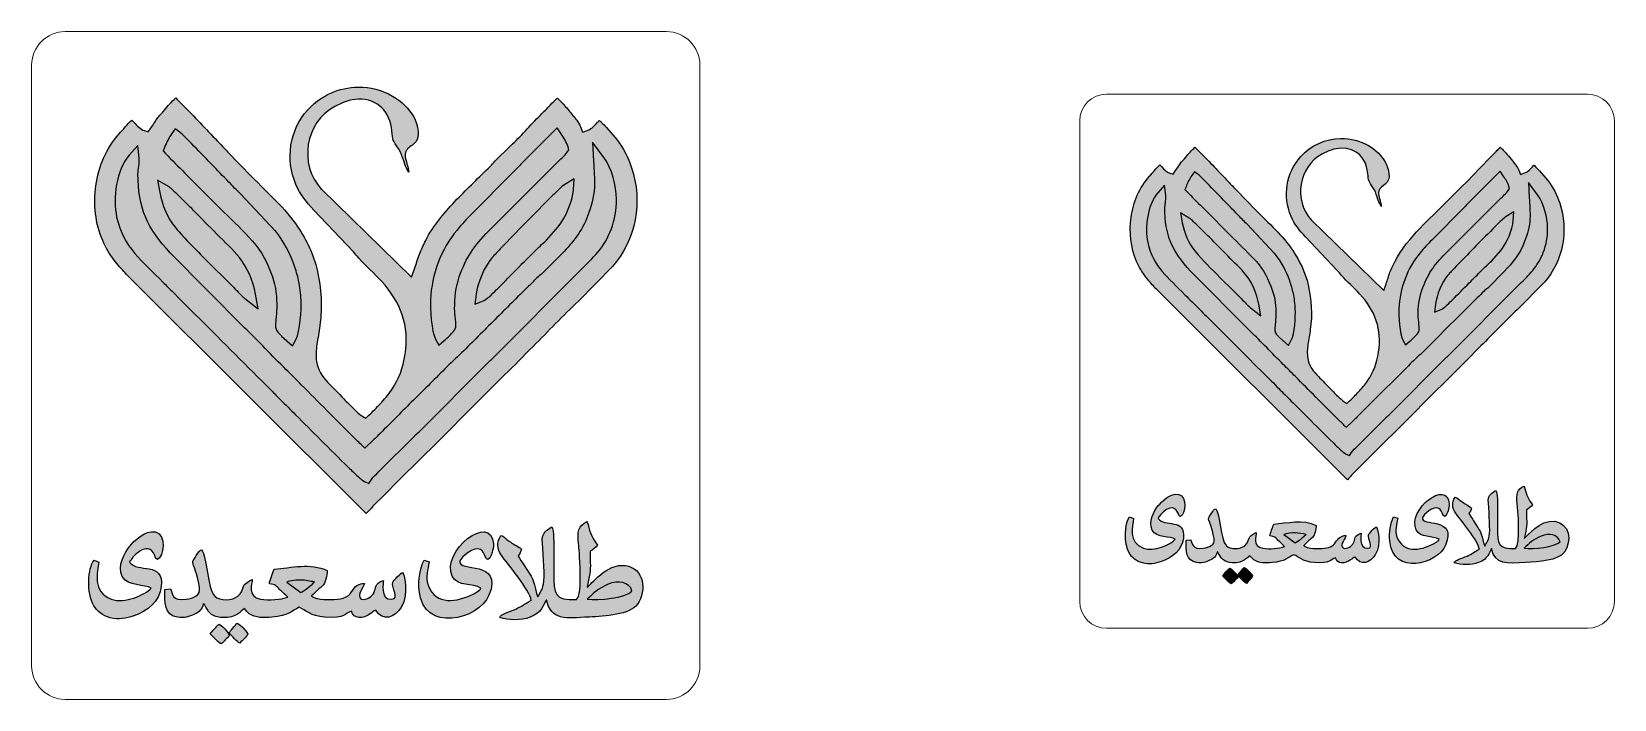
# Model space of a CAD drawing. Header units: millimetres. Extents: x -1233 to -1114, y -736 to -686.
import ezdxf

# ---------------------------------------------------------------- set-up
doc = ezdxf.new("R2010")
doc.units = ezdxf.units.MM
doc.header["$MEASUREMENT"] = 0
doc.layers.add('Layer 1', color=7, linetype='Continuous')

msp = doc.modelspace()

# ---------------------------------------------------------------- hatches: boundary and pattern name
at = {"layer": 'Layer 1', "true_color": 0x9e9798}
h = msp.add_hatch(color=253, dxfattribs=at)
edge = h.paths.add_edge_path()
edge.add_spline(control_points=[(-1204.4036, -696.1336), (-1204.4444, -695.9512), (-1204.4836, -695.7685), (-1204.5262, -695.5879), (-1204.5912, -695.3126), (-1204.7445, -694.9551), (-1204.6662, -694.6794), (-1204.5831, -694.3866), (-1204.2873, -694.2101), (-1204.0538, -694.0423), (-1203.4508, -693.6089), (-1203.7412, -692.5412), (-1204.043, -692.0043), (-1204.4091, -691.3529), (-1204.9815, -690.8121), (-1205.6242, -690.4374), (-1206.407, -689.9809), (-1207.2956, -689.7643), (-1208.1997, -689.774), (-1209.6408, -689.7895), (-1210.9905, -690.3887), (-1211.9588, -691.4574), (-1213.3612, -693.0055), (-1213.6452, -695.144), (-1212.8659, -697.0586), (-1212.5491, -697.837), (-1212.0587, -698.3641), (-1211.5173, -698.9823), (-1211.5173, -698.9823), (-1208.5589, -702.1096), (-1208.5589, -702.1096), (-1208.4029, -702.2596), (-1208.2936, -702.4236), (-1208.1493, -702.581), (-1207.6039, -703.1763), (-1207.0006, -703.7161), (-1206.452, -704.3091), (-1205.0045, -705.8737), (-1204.3515, -707.6362), (-1204.6857, -709.7721), (-1204.8469, -710.8022), (-1205.1343, -711.601), (-1205.7129, -712.4633), (-1205.9493, -712.8157), (-1206.2604, -713.1624), (-1206.5487, -713.474), (-1206.8205, -713.7677), (-1207.103, -714.0569), (-1207.3937, -714.3319), (-1207.3937, -714.3319), (-1207.6367, -714.5619), (-1207.6367, -714.5619), (-1207.6367, -714.5619), (-1207.9201, -714.3839), (-1207.9201, -714.3839), (-1208.1145, -714.2618), (-1208.3366, -714.041), (-1208.5031, -713.8809), (-1208.768, -713.6261), (-1209.0266, -713.3638), (-1209.2833, -713.1007), (-1209.678, -712.6963), (-1210.0651, -712.2849), (-1210.4588, -711.8797), (-1210.8919, -711.4339), (-1211.2032, -710.9385), (-1211.3081, -710.3186), (-1211.3799, -709.8943), (-1211.3464, -709.467), (-1211.2869, -709.0437), (-1211.2209, -708.5737), (-1211.1287, -708.108), (-1211.0645, -707.6372), (-1210.8684, -706.1976), (-1210.9493, -704.8824), (-1211.2661, -703.4623), (-1211.5161, -702.3413), (-1212.0659, -701.2018), (-1212.7037, -700.2538), (-1213.6795, -698.8037), (-1214.9674, -697.7048), (-1216.1708, -696.461), (-1216.1708, -696.461), (-1217.9642, -694.6075), (-1217.9642, -694.6075), (-1218.2299, -694.3448), (-1218.4884, -694.0665), (-1218.7463, -693.796), (-1219.1741, -693.3473), (-1219.6013, -692.8979), (-1220.0297, -692.4497), (-1220.4732, -691.9858), (-1220.9175, -691.5221), (-1221.3674, -691.0645), (-1221.5277, -690.9015), (-1221.6888, -690.7387), (-1221.8529, -690.5795), (-1222.1604, -690.8676), (-1222.478, -691.2025), (-1222.7139, -691.5072), (-1222.8836, -691.7264), (-1223.0922, -691.897), (-1223.2456, -692.1282), (-1223.4077, -692.3724), (-1223.5581, -692.623), (-1223.7285, -692.8618), (-1223.7285, -692.8618), (-1223.9086, -693.114), (-1223.9086, -693.114), (-1223.9086, -693.114), (-1224.2051, -693.0241), (-1224.2051, -693.0241), (-1224.5037, -692.9336), (-1224.7608, -692.6422), (-1224.9651, -692.4164), (-1225.0094, -692.3675), (-1225.0675, -692.3004), (-1225.1288, -692.2347), (-1225.473, -692.5361), (-1225.7938, -692.9633), (-1226.0828, -693.2746), (-1227.062, -694.3294), (-1227.6321, -695.7377), (-1227.8282, -697.152), (-1228.018, -698.5203), (-1227.8712, -699.9944), (-1227.3098, -701.264), (-1227.0742, -701.7965), (-1226.8109, -702.27), (-1226.4542, -702.7309), (-1226.1981, -703.0617), (-1225.9128, -703.3732), (-1225.6347, -703.6856), (-1225.5048, -703.8315), (-1225.3607, -703.9616), (-1225.2267, -704.0979), (-1225.2267, -704.0979), (-1207.5996, -721.7079), (-1207.5996, -721.7079), (-1207.4188, -721.5335), (-1207.2438, -721.3157), (-1207.0979, -721.1575), (-1207.0979, -721.1575), (-1207.0912, -721.1503), (-1207.0912, -721.1503), (-1207.0912, -721.1503), (-1206.2279, -720.2955), (-1206.2279, -720.2955), (-1204.4222, -718.4113), (-1202.4902, -716.6531), (-1200.6884, -714.7655), (-1200.6884, -714.7655), (-1200.685, -714.7619), (-1200.685, -714.7619), (-1200.685, -714.7619), (-1197.2495, -711.3248), (-1197.2495, -711.3248), (-1197.2495, -711.3248), (-1197.243, -711.3188), (-1197.243, -711.3188), (-1196.5049, -710.6379), (-1195.8315, -709.8881), (-1195.1174, -709.1824), (-1193.9778, -708.0561), (-1192.8767, -706.891), (-1191.7083, -705.7939), (-1191.7083, -705.7939), (-1189.1773, -703.2106), (-1189.1773, -703.2106), (-1187.4034, -701.2475), (-1186.8965, -698.2931), (-1187.739, -695.8079), (-1187.9998, -695.0384), (-1188.3543, -694.3456), (-1188.8527, -693.703), (-1188.8527, -693.703), (-1189.6176, -692.7917), (-1189.6176, -692.7917), (-1189.7435, -692.6664), (-1189.8653, -692.5369), (-1189.9906, -692.411), (-1190.0392, -692.3621), (-1190.0924, -692.3086), (-1190.1477, -692.256), (-1190.1959, -692.3077), (-1190.2415, -692.3596), (-1190.2817, -692.4037), (-1190.4848, -692.6268), (-1190.7087, -692.8686), (-1190.9948, -692.9821), (-1190.9948, -692.9821), (-1191.4098, -693.1468), (-1191.4098, -693.1468), (-1191.4098, -693.1468), (-1191.5605, -692.7265), (-1191.5605, -692.7265), (-1191.6098, -692.5887), (-1191.7636, -692.3755), (-1191.8495, -692.2559), (-1192.0313, -692.0027), (-1192.2294, -691.7575), (-1192.4309, -691.5198), (-1192.6468, -691.2652), (-1192.8714, -691.014), (-1193.1051, -690.7756), (-1193.1509, -690.7289), (-1193.222, -690.6551), (-1193.2959, -690.5842), (-1193.3161, -690.6036), (-1193.3349, -690.6217), (-1193.3513, -690.6373), (-1193.5082, -690.7864), (-1193.6612, -690.9405), (-1193.8129, -691.0948), (-1194.0645, -691.3508), (-1194.3112, -691.6163), (-1194.5667, -691.8676), (-1195.3365, -692.6251), (-1196.0291, -693.4572), (-1196.8232, -694.1911), (-1196.8232, -694.1911), (-1197.9666, -695.3112), (-1197.9666, -695.3112), (-1198.0889, -695.4395), (-1198.1981, -695.578), (-1198.3238, -695.703), (-1199.1511, -696.5257), (-1199.9995, -697.3232), (-1200.8043, -698.169), (-1201.645, -699.0524), (-1202.6112, -700.143), (-1203.1453, -701.2448), (-1203.3109, -701.5863), (-1203.472, -701.927), (-1203.6133, -702.2795), (-1203.7566, -702.6369), (-1203.8467, -703.0122), (-1203.9766, -703.3742), (-1203.9766, -703.3742), (-1204.2037, -704.0074), (-1204.2037, -704.0074), (-1204.2037, -704.0074), (-1210.9499, -697.4116), (-1210.9499, -697.4116), (-1210.9499, -697.4116), (-1210.956, -697.4051), (-1210.956, -697.4051), (-1212.6751, -695.5796), (-1212.1684, -692.404), (-1209.9403, -691.2155), (-1209.4152, -690.9354), (-1208.8092, -690.6929), (-1208.2068, -690.6761), (-1206.7346, -690.6349), (-1205.7985, -691.6149), (-1205.6839, -693.0457), (-1205.6281, -693.7432), (-1205.591, -693.7956), (-1205.2056, -694.3471), (-1205.0273, -694.6022), (-1204.9185, -694.924), (-1204.8192, -695.2173), (-1204.7512, -695.4184), (-1204.679, -695.6543), (-1204.577, -695.8399), (-1204.5332, -695.9196), (-1204.4749, -696.0285), (-1204.4036, -696.1336)], knot_values=[0, 0, 0, 0, 0.01123596, 0.01123596, 0.01123596, 0.02247191, 0.02247191, 0.02247191, 0.03370787, 0.03370787, 0.03370787, 0.04494382, 0.04494382, 0.04494382, 0.05617978, 0.05617978, 0.05617978, 0.06741573, 0.06741573, 0.06741573, 0.07865169, 0.07865169, 0.07865169, 0.08988764, 0.08988764, 0.08988764, 0.1011236, 0.1011236, 0.1011236, 0.11235955, 0.11235955, 0.11235955, 0.12359551, 0.12359551, 0.12359551, 0.13483146, 0.13483146, 0.13483146, 0.14606742, 0.14606742, 0.14606742, 0.15730337, 0.15730337, 0.15730337, 0.16853933, 0.16853933, 0.16853933, 0.17977528, 0.17977528, 0.17977528, 0.19101124, 0.19101124, 0.19101124, 0.20224719, 0.20224719, 0.20224719, 0.21348315, 0.21348315, 0.21348315, 0.2247191, 0.2247191, 0.2247191, 0.23595506, 0.23595506, 0.23595506, 0.24719101, 0.24719101, 0.24719101, 0.25842697, 0.25842697, 0.25842697, 0.26966292, 0.26966292, 0.26966292, 0.28089888, 0.28089888, 0.28089888, 0.29213483, 0.29213483, 0.29213483, 0.30337079, 0.30337079, 0.30337079, 0.31460674, 0.31460674, 0.31460674, 0.3258427, 0.3258427, 0.3258427, 0.33707865, 0.33707865, 0.33707865, 0.34831461, 0.34831461, 0.34831461, 0.35955056, 0.35955056, 0.35955056, 0.37078652, 0.37078652, 0.37078652, 0.38202247, 0.38202247, 0.38202247, 0.39325843, 0.39325843, 0.39325843, 0.40449438, 0.40449438, 0.40449438, 0.41573034, 0.41573034, 0.41573034, 0.42696629, 0.42696629, 0.42696629, 0.43820225, 0.43820225, 0.43820225, 0.4494382, 0.4494382, 0.4494382, 0.46067416, 0.46067416, 0.46067416, 0.47191011, 0.47191011, 0.47191011, 0.48314607, 0.48314607, 0.48314607, 0.49438202, 0.49438202, 0.49438202, 0.50561798, 0.50561798, 0.50561798, 0.51685393, 0.51685393, 0.51685393, 0.52808989, 0.52808989, 0.52808989, 0.53932584, 0.53932584, 0.53932584, 0.5505618, 0.5505618, 0.5505618, 0.56179775, 0.56179775, 0.56179775, 0.57303371, 0.57303371, 0.57303371, 0.58426966, 0.58426966, 0.58426966, 0.59550562, 0.59550562, 0.59550562, 0.60674157, 0.60674157, 0.60674157, 0.61797753, 0.61797753, 0.61797753, 0.62921348, 0.62921348, 0.62921348, 0.64044944, 0.64044944, 0.64044944, 0.65168539, 0.65168539, 0.65168539, 0.66292135, 0.66292135, 0.66292135, 0.6741573, 0.6741573, 0.6741573, 0.68539326, 0.68539326, 0.68539326, 0.69662921, 0.69662921, 0.69662921, 0.70786517, 0.70786517, 0.70786517, 0.71910112, 0.71910112, 0.71910112, 0.73033708, 0.73033708, 0.73033708, 0.74157303, 0.74157303, 0.74157303, 0.75280899, 0.75280899, 0.75280899, 0.76404494, 0.76404494, 0.76404494, 0.7752809, 0.7752809, 0.7752809, 0.78651685, 0.78651685, 0.78651685, 0.79775281, 0.79775281, 0.79775281, 0.80898876, 0.80898876, 0.80898876, 0.82022472, 0.82022472, 0.82022472, 0.83146067, 0.83146067, 0.83146067, 0.84269663, 0.84269663, 0.84269663, 0.85393258, 0.85393258, 0.85393258, 0.86516854, 0.86516854, 0.86516854, 0.87640449, 0.87640449, 0.87640449, 0.88764045, 0.88764045, 0.88764045, 0.8988764, 0.8988764, 0.8988764, 0.91011236, 0.91011236, 0.91011236, 0.92134831, 0.92134831, 0.92134831, 0.93258427, 0.93258427, 0.93258427, 0.94382022, 0.94382022, 0.94382022, 0.95505618, 0.95505618, 0.95505618, 0.96629213, 0.96629213, 0.96629213, 0.97752809, 0.97752809, 0.97752809, 0.98876404, 0.98876404, 0.98876404, 1, 1, 1, 1], degree=3, periodic=1)
h = msp.add_hatch(color=253, dxfattribs=at)
edge = h.paths.add_edge_path()
edge.add_spline(control_points=[(-1221.4455, -705.7345), (-1221.4455, -705.7345), (-1222.1234, -705.0565), (-1222.1234, -705.0565), (-1222.3515, -704.8397), (-1222.5692, -704.6186), (-1222.7879, -704.3924), (-1224.3167, -702.811), (-1225.7716, -701.8017), (-1226.2695, -699.5012), (-1226.5698, -698.1135), (-1226.2962, -695.9562), (-1225.3401, -694.864), (-1225.3401, -694.864), (-1224.6971, -694.1295), (-1224.6971, -694.1295), (-1224.6971, -694.1295), (-1224.5863, -695.0994), (-1224.5863, -695.0994), (-1224.5402, -695.5034), (-1224.6772, -695.8779), (-1224.6776, -696.2692), (-1224.6799, -698.7891), (-1223.9863, -700.3623), (-1222.2589, -702.1693), (-1222.2589, -702.1693), (-1216.7004, -707.7876), (-1216.7004, -707.7876), (-1215.6353, -708.795), (-1214.6554, -709.8903), (-1213.6011, -710.9079), (-1213.213, -711.2823), (-1212.8335, -711.6723), (-1212.4535, -712.0552), (-1211.8157, -712.6977), (-1211.1787, -713.3409), (-1210.5406, -713.9831), (-1209.8686, -714.6594), (-1209.1961, -715.3354), (-1208.5182, -716.0058), (-1208.2788, -716.2425), (-1208.0388, -716.479), (-1207.7957, -716.7118), (-1207.7666, -716.7397), (-1207.7351, -716.7707), (-1207.7023, -716.8028), (-1207.7023, -716.8028), (-1207.0169, -716.1506), (-1207.0169, -716.1506), (-1207.0169, -716.1506), (-1207.0024, -716.1389), (-1207.0024, -716.1389), (-1206.8988, -716.0561), (-1206.8101, -715.9537), (-1206.7164, -715.8601), (-1206.299, -715.4434), (-1205.8737, -715.0348), (-1205.463, -714.6114), (-1204.6465, -713.7693), (-1203.7991, -712.9591), (-1202.9732, -712.1266), (-1202.5568, -711.7069), (-1202.1324, -711.295), (-1201.7194, -710.872), (-1201.3127, -710.4555), (-1200.8724, -710.0762), (-1200.4594, -709.6667), (-1199.6277, -708.8421), (-1198.8048, -708.0085), (-1197.9714, -707.1856), (-1197.1267, -706.3516), (-1196.3029, -705.4968), (-1195.4452, -704.676), (-1195.2317, -704.4716), (-1195.0342, -704.2515), (-1194.8208, -704.0466), (-1194.7082, -703.9386), (-1194.5845, -703.8652), (-1194.4752, -703.7647), (-1194.4752, -703.7647), (-1192.9465, -702.223), (-1192.9465, -702.223), (-1192.1151, -701.3844), (-1191.4536, -700.5378), (-1191.0281, -699.4221), (-1190.7575, -698.7127), (-1190.5618, -698.0324), (-1190.5233, -697.271), (-1190.4909, -696.6305), (-1190.552, -695.9634), (-1190.5859, -695.3226), (-1190.5859, -695.3226), (-1190.6623, -693.8819), (-1190.6623, -693.8819), (-1190.6623, -693.8819), (-1189.8071, -695.0439), (-1189.8071, -695.0439), (-1189.2213, -695.8398), (-1188.8777, -697.1641), (-1188.8719, -698.153), (-1188.8669, -698.9985), (-1188.9877, -699.6432), (-1189.2785, -700.4338), (-1189.4788, -700.9785), (-1189.8803, -701.6909), (-1190.2605, -702.125), (-1190.6481, -702.5676), (-1191.0647, -702.9896), (-1191.4892, -703.3967), (-1191.4892, -703.3967), (-1198.1531, -710.0902), (-1198.1531, -710.0902), (-1198.2584, -710.196), (-1198.38, -710.2827), (-1198.4837, -710.387), (-1198.4837, -710.387), (-1203.6399, -715.579), (-1203.6399, -715.579), (-1203.6399, -715.579), (-1203.6464, -715.585), (-1203.6464, -715.585), (-1203.749, -715.6802), (-1203.8637, -715.764), (-1203.9603, -715.8644), (-1203.9603, -715.8644), (-1203.966, -715.8702), (-1203.966, -715.8702), (-1203.966, -715.8702), (-1206.6806, -718.587), (-1206.6806, -718.587), (-1206.8419, -718.7455), (-1207.0784, -718.9611), (-1207.2023, -719.1456), (-1207.2023, -719.1456), (-1207.4016, -719.4426), (-1207.4016, -719.4426), (-1207.4016, -719.4426), (-1207.7305, -719.302), (-1207.7305, -719.302), (-1207.8774, -719.2392), (-1208.0856, -719.0378), (-1208.2048, -718.9281), (-1208.4536, -718.6994), (-1208.6973, -718.4638), (-1208.9397, -718.2283), (-1209.6382, -717.5501), (-1210.3282, -716.8623), (-1211.017, -716.1743), (-1211.6397, -715.5524), (-1212.2609, -714.9289), (-1212.8825, -714.3059), (-1213.2595, -713.9281), (-1213.6358, -713.5441), (-1214.0202, -713.1739), (-1214.2529, -712.9498), (-1214.4616, -712.7026), (-1214.6937, -712.4786), (-1214.6937, -712.4786), (-1215.387, -711.7963), (-1215.387, -711.7963), (-1217.1999, -710.0123), (-1218.9591, -708.1742), (-1220.7854, -706.4037), (-1221.0116, -706.1844), (-1221.2303, -705.9646), (-1221.4455, -705.7345)], knot_values=[0, 0, 0, 0, 0.01818182, 0.01818182, 0.01818182, 0.03636364, 0.03636364, 0.03636364, 0.05454545, 0.05454545, 0.05454545, 0.07272727, 0.07272727, 0.07272727, 0.09090909, 0.09090909, 0.09090909, 0.10909091, 0.10909091, 0.10909091, 0.12727273, 0.12727273, 0.12727273, 0.14545455, 0.14545455, 0.14545455, 0.16363636, 0.16363636, 0.16363636, 0.18181818, 0.18181818, 0.18181818, 0.2, 0.2, 0.2, 0.21818182, 0.21818182, 0.21818182, 0.23636364, 0.23636364, 0.23636364, 0.25454545, 0.25454545, 0.25454545, 0.27272727, 0.27272727, 0.27272727, 0.29090909, 0.29090909, 0.29090909, 0.30909091, 0.30909091, 0.30909091, 0.32727273, 0.32727273, 0.32727273, 0.34545455, 0.34545455, 0.34545455, 0.36363636, 0.36363636, 0.36363636, 0.38181818, 0.38181818, 0.38181818, 0.4, 0.4, 0.4, 0.41818182, 0.41818182, 0.41818182, 0.43636364, 0.43636364, 0.43636364, 0.45454545, 0.45454545, 0.45454545, 0.47272727, 0.47272727, 0.47272727, 0.49090909, 0.49090909, 0.49090909, 0.50909091, 0.50909091, 0.50909091, 0.52727273, 0.52727273, 0.52727273, 0.54545455, 0.54545455, 0.54545455, 0.56363636, 0.56363636, 0.56363636, 0.58181818, 0.58181818, 0.58181818, 0.6, 0.6, 0.6, 0.61818182, 0.61818182, 0.61818182, 0.63636364, 0.63636364, 0.63636364, 0.65454545, 0.65454545, 0.65454545, 0.67272727, 0.67272727, 0.67272727, 0.69090909, 0.69090909, 0.69090909, 0.70909091, 0.70909091, 0.70909091, 0.72727273, 0.72727273, 0.72727273, 0.74545455, 0.74545455, 0.74545455, 0.76363636, 0.76363636, 0.76363636, 0.78181818, 0.78181818, 0.78181818, 0.8, 0.8, 0.8, 0.81818182, 0.81818182, 0.81818182, 0.83636364, 0.83636364, 0.83636364, 0.85454545, 0.85454545, 0.85454545, 0.87272727, 0.87272727, 0.87272727, 0.89090909, 0.89090909, 0.89090909, 0.90909091, 0.90909091, 0.90909091, 0.92727273, 0.92727273, 0.92727273, 0.94545455, 0.94545455, 0.94545455, 0.96363636, 0.96363636, 0.96363636, 0.98181818, 0.98181818, 0.98181818, 1, 1, 1, 1], degree=3, periodic=1)
h = msp.add_hatch(color=253, dxfattribs=at)
edge = h.paths.add_edge_path()
edge.add_spline(control_points=[(-1221.5439, -693.1457), (-1221.4331, -693.2253), (-1221.3124, -693.3506), (-1221.2145, -693.4467), (-1221.0331, -693.625), (-1220.8545, -693.8065), (-1220.6764, -693.9881), (-1220.1769, -694.4977), (-1219.6817, -695.0118), (-1219.1863, -695.5253), (-1218.7474, -695.9802), (-1218.3089, -696.4355), (-1217.8681, -696.8886), (-1217.5874, -697.177), (-1217.3037, -697.4752), (-1217.0114, -697.7516), (-1217.0114, -697.7516), (-1217.0023, -697.7603), (-1217.0023, -697.7603), (-1217.0023, -697.7603), (-1214.4046, -700.5207), (-1214.4046, -700.5207), (-1214.4046, -700.5207), (-1214.3914, -700.5379), (-1214.3914, -700.5379), (-1213.7914, -701.3199), (-1213.2945, -702.1549), (-1212.9848, -703.0951), (-1212.8588, -703.4775), (-1212.7403, -703.862), (-1212.6535, -704.2554), (-1212.5459, -704.7435), (-1212.4934, -705.2293), (-1212.4684, -705.728), (-1212.4341, -706.4149), (-1212.5371, -708.0659), (-1212.8482, -708.653), (-1212.8482, -708.653), (-1213.1035, -709.1348), (-1213.1035, -709.1348), (-1213.1035, -709.1348), (-1213.9311, -708.411), (-1213.9311, -708.411), (-1213.9311, -708.411), (-1213.9427, -708.3991), (-1213.9427, -708.3991), (-1214.1546, -708.1828), (-1214.3258, -708.0769), (-1214.3767, -707.7459), (-1214.4014, -707.585), (-1214.3655, -707.3369), (-1214.3498, -707.1718), (-1214.3222, -706.8815), (-1214.3003, -706.5924), (-1214.293, -706.3007), (-1214.2734, -705.5136), (-1214.3547, -704.7111), (-1214.6208, -703.9662), (-1214.9878, -702.9391), (-1215.3869, -702.1131), (-1216.1139, -701.292), (-1216.783, -700.5363), (-1217.5366, -699.8361), (-1218.2499, -699.1209), (-1218.2499, -699.1209), (-1221.1582, -696.2047), (-1221.1582, -696.2047), (-1221.6453, -695.7162), (-1222.1426, -695.2446), (-1222.6091, -694.7353), (-1222.6091, -694.7353), (-1222.7937, -694.5338), (-1222.7937, -694.5338), (-1222.7937, -694.5338), (-1222.6906, -694.2808), (-1222.6906, -694.2808), (-1222.5463, -693.9267), (-1222.3703, -693.5501), (-1222.1438, -693.2412), (-1222.1438, -693.2412), (-1221.8911, -692.8965), (-1221.8911, -692.8965), (-1221.8911, -692.8965), (-1221.5439, -693.1457), (-1221.5439, -693.1457)], knot_values=[0, 0, 0, 0, 0.03571429, 0.03571429, 0.03571429, 0.07142857, 0.07142857, 0.07142857, 0.10714286, 0.10714286, 0.10714286, 0.14285714, 0.14285714, 0.14285714, 0.17857143, 0.17857143, 0.17857143, 0.21428571, 0.21428571, 0.21428571, 0.25, 0.25, 0.25, 0.28571429, 0.28571429, 0.28571429, 0.32142857, 0.32142857, 0.32142857, 0.35714286, 0.35714286, 0.35714286, 0.39285714, 0.39285714, 0.39285714, 0.42857143, 0.42857143, 0.42857143, 0.46428571, 0.46428571, 0.46428571, 0.5, 0.5, 0.5, 0.53571429, 0.53571429, 0.53571429, 0.57142857, 0.57142857, 0.57142857, 0.60714286, 0.60714286, 0.60714286, 0.64285714, 0.64285714, 0.64285714, 0.67857143, 0.67857143, 0.67857143, 0.71428571, 0.71428571, 0.71428571, 0.75, 0.75, 0.75, 0.78571429, 0.78571429, 0.78571429, 0.82142857, 0.82142857, 0.82142857, 0.85714286, 0.85714286, 0.85714286, 0.89285714, 0.89285714, 0.89285714, 0.92857143, 0.92857143, 0.92857143, 0.96428571, 0.96428571, 0.96428571, 1, 1, 1, 1], degree=3, periodic=1)
h = msp.add_hatch(color=253, dxfattribs=at)
edge = h.paths.add_edge_path()
edge.add_spline(control_points=[(-1199.7069, -699.2739), (-1199.7069, -699.2739), (-1196.6771, -696.2135), (-1196.6771, -696.2135), (-1196.4293, -695.9546), (-1196.1641, -695.7139), (-1195.9246, -695.447), (-1195.9246, -695.447), (-1195.9172, -695.4388), (-1195.9172, -695.4388), (-1195.9172, -695.4388), (-1193.3056, -692.8102), (-1193.3056, -692.8102), (-1193.3056, -692.8102), (-1193.015, -693.2626), (-1193.015, -693.2626), (-1192.8098, -693.582), (-1192.6148, -693.8878), (-1192.4956, -694.2524), (-1192.4956, -694.2524), (-1192.4291, -694.456), (-1192.4291, -694.456), (-1192.4291, -694.456), (-1192.5509, -694.6322), (-1192.5509, -694.6322), (-1192.7473, -694.9161), (-1193.0822, -695.192), (-1193.3303, -695.4401), (-1193.3303, -695.4401), (-1198.439, -700.5473), (-1198.439, -700.5473), (-1199.5503, -701.6801), (-1200.0942, -702.4549), (-1200.6347, -703.9781), (-1200.8989, -704.7227), (-1200.985, -705.5911), (-1200.9813, -706.3782), (-1200.9796, -706.7461), (-1200.8058, -707.5811), (-1200.9323, -707.8796), (-1201.0164, -708.0783), (-1201.5726, -708.5952), (-1201.7598, -708.7519), (-1201.7598, -708.7519), (-1202.1571, -709.0846), (-1202.1571, -709.0846), (-1202.1571, -709.0846), (-1202.4126, -708.6337), (-1202.4126, -708.6337), (-1202.7153, -708.0993), (-1202.8233, -706.3195), (-1202.7895, -705.6745), (-1202.6931, -703.8308), (-1202.006, -701.8744), (-1200.7932, -700.471), (-1200.4398, -700.062), (-1200.1069, -699.64), (-1199.7069, -699.2739)], knot_values=[0, 0, 0, 0, 0.05263158, 0.05263158, 0.05263158, 0.10526316, 0.10526316, 0.10526316, 0.15789474, 0.15789474, 0.15789474, 0.21052632, 0.21052632, 0.21052632, 0.26315789, 0.26315789, 0.26315789, 0.31578947, 0.31578947, 0.31578947, 0.36842105, 0.36842105, 0.36842105, 0.42105263, 0.42105263, 0.42105263, 0.47368421, 0.47368421, 0.47368421, 0.52631579, 0.52631579, 0.52631579, 0.57894737, 0.57894737, 0.57894737, 0.63157895, 0.63157895, 0.63157895, 0.68421053, 0.68421053, 0.68421053, 0.73684211, 0.73684211, 0.73684211, 0.78947368, 0.78947368, 0.78947368, 0.84210526, 0.84210526, 0.84210526, 0.89473684, 0.89473684, 0.89473684, 0.94736842, 0.94736842, 0.94736842, 1, 1, 1, 1], degree=3, periodic=1)
h = msp.add_hatch(color=253, dxfattribs=at)
edge = h.paths.add_edge_path()
edge.add_spline(control_points=[(-1131.6259, -698.7097), (-1131.6586, -698.5637), (-1131.6899, -698.4176), (-1131.724, -698.2731), (-1131.776, -698.0528), (-1131.8986, -697.7669), (-1131.836, -697.5463), (-1131.7696, -697.3121), (-1131.5329, -697.1709), (-1131.3461, -697.0366), (-1130.8637, -696.6899), (-1131.096, -695.8357), (-1131.3375, -695.4062), (-1131.6303, -694.8851), (-1132.0883, -694.4525), (-1132.6024, -694.1527), (-1133.2286, -693.7875), (-1133.9395, -693.6142), (-1134.6628, -693.622), (-1135.8156, -693.6344), (-1136.8955, -694.1137), (-1137.6701, -694.9687), (-1138.792, -696.2072), (-1139.0192, -697.918), (-1138.3958, -699.4497), (-1138.1423, -700.0723), (-1137.75, -700.4941), (-1137.3169, -700.9886), (-1137.3169, -700.9886), (-1134.9502, -703.4904), (-1134.9502, -703.4904), (-1134.8253, -703.6105), (-1134.7379, -703.7416), (-1134.6225, -703.8676), (-1134.1862, -704.3438), (-1133.7035, -704.7757), (-1133.2646, -705.2501), (-1132.1067, -706.5017), (-1131.5842, -707.9117), (-1131.8516, -709.6204), (-1131.9805, -710.4445), (-1132.2105, -711.0835), (-1132.6733, -711.7734), (-1132.8625, -712.0553), (-1133.1114, -712.3327), (-1133.342, -712.582), (-1133.5594, -712.8169), (-1133.7855, -713.0483), (-1134.018, -713.2683), (-1134.018, -713.2683), (-1134.2124, -713.4523), (-1134.2124, -713.4523), (-1134.2124, -713.4523), (-1134.4391, -713.3099), (-1134.4391, -713.3099), (-1134.5946, -713.2122), (-1134.7723, -713.0356), (-1134.9055, -712.9075), (-1135.1174, -712.7037), (-1135.3244, -712.4938), (-1135.5297, -712.2834), (-1135.8454, -711.9598), (-1136.1551, -711.6307), (-1136.4701, -711.3066), (-1136.8166, -710.9499), (-1137.0656, -710.5536), (-1137.1495, -710.0576), (-1137.207, -709.7182), (-1137.1801, -709.3764), (-1137.1326, -709.0377), (-1137.0798, -708.6618), (-1137.006, -708.2892), (-1136.9547, -707.9125), (-1136.7977, -706.7608), (-1136.8625, -705.7087), (-1137.1159, -704.5726), (-1137.3159, -703.6758), (-1137.7557, -702.7642), (-1138.266, -702.0058), (-1139.0466, -700.8457), (-1140.0769, -699.9666), (-1141.0396, -698.9716), (-1141.0396, -698.9716), (-1142.4744, -697.4888), (-1142.4744, -697.4888), (-1142.6869, -697.2786), (-1142.8937, -697.056), (-1143.1001, -696.8396), (-1143.4423, -696.4806), (-1143.784, -696.1211), (-1144.1268, -695.7625), (-1144.4816, -695.3914), (-1144.837, -695.0205), (-1145.197, -694.6544), (-1145.3252, -694.524), (-1145.4541, -694.3937), (-1145.5854, -694.2664), (-1145.8314, -694.4969), (-1146.0854, -694.7647), (-1146.2742, -695.0086), (-1146.4099, -695.1839), (-1146.5768, -695.3204), (-1146.6995, -695.5053), (-1146.8292, -695.7007), (-1146.9495, -695.9012), (-1147.0859, -696.0922), (-1147.0859, -696.0922), (-1147.2299, -696.294), (-1147.2299, -696.294), (-1147.2299, -696.294), (-1147.4672, -696.222), (-1147.4672, -696.222), (-1147.706, -696.1496), (-1147.9117, -695.9166), (-1148.0751, -695.7359), (-1148.1106, -695.6968), (-1148.157, -695.6431), (-1148.2061, -695.5905), (-1148.4814, -695.8316), (-1148.7381, -696.1735), (-1148.9692, -696.4224), (-1149.7527, -697.2663), (-1150.2087, -698.3929), (-1150.3656, -699.5244), (-1150.5174, -700.6191), (-1150.4, -701.7983), (-1149.9509, -702.814), (-1149.7624, -703.24), (-1149.5518, -703.6188), (-1149.2664, -703.9875), (-1149.0615, -704.2522), (-1148.8333, -704.5013), (-1148.6108, -704.7513), (-1148.5069, -704.868), (-1148.3916, -704.972), (-1148.2844, -705.0811), (-1148.2844, -705.0811), (-1134.1827, -719.1691), (-1134.1827, -719.1691), (-1134.0381, -719.0296), (-1133.8981, -718.8553), (-1133.7813, -718.7288), (-1133.7813, -718.7288), (-1133.776, -718.723), (-1133.776, -718.723), (-1133.776, -718.723), (-1133.0853, -718.0392), (-1133.0853, -718.0392), (-1131.6408, -716.5319), (-1130.0952, -715.1252), (-1128.6537, -713.6152), (-1128.6537, -713.6152), (-1128.651, -713.6123), (-1128.651, -713.6123), (-1128.651, -713.6123), (-1125.9026, -710.8626), (-1125.9026, -710.8626), (-1125.9026, -710.8626), (-1125.8975, -710.8579), (-1125.8975, -710.8579), (-1125.307, -710.3131), (-1124.7682, -709.7133), (-1124.197, -709.1487), (-1123.2853, -708.2476), (-1122.4044, -707.3156), (-1121.4696, -706.4379), (-1121.4696, -706.4379), (-1119.4449, -704.3712), (-1119.4449, -704.3712), (-1118.0257, -702.8008), (-1117.6202, -700.4373), (-1118.2942, -698.4491), (-1118.5029, -697.8335), (-1118.7865, -697.2793), (-1119.1852, -696.7652), (-1119.1852, -696.7652), (-1119.7971, -696.0361), (-1119.7971, -696.0361), (-1119.8978, -695.9359), (-1119.9952, -695.8323), (-1120.0955, -695.7316), (-1120.1344, -695.6924), (-1120.1769, -695.6497), (-1120.2212, -695.6076), (-1120.2597, -695.649), (-1120.2962, -695.6904), (-1120.3284, -695.7258), (-1120.4909, -695.9043), (-1120.67, -696.0976), (-1120.8989, -696.1885), (-1120.8989, -696.1885), (-1121.2309, -696.3203), (-1121.2309, -696.3203), (-1121.2309, -696.3203), (-1121.3514, -695.984), (-1121.3514, -695.984), (-1121.3909, -695.8737), (-1121.5139, -695.7032), (-1121.5826, -695.6075), (-1121.7281, -695.405), (-1121.8865, -695.2088), (-1122.0478, -695.0186), (-1122.2205, -694.8149), (-1122.4001, -694.614), (-1122.5871, -694.4233), (-1122.6237, -694.3859), (-1122.6807, -694.3268), (-1122.7397, -694.2701), (-1122.7559, -694.2856), (-1122.7709, -694.3002), (-1122.7841, -694.3126), (-1122.9096, -694.4319), (-1123.032, -694.5552), (-1123.1534, -694.6786), (-1123.3546, -694.8834), (-1123.552, -695.0958), (-1123.7564, -695.2969), (-1124.3722, -695.9028), (-1124.9263, -696.5685), (-1125.5616, -697.1556), (-1125.5616, -697.1556), (-1126.4763, -698.0517), (-1126.4763, -698.0517), (-1126.5742, -698.1544), (-1126.6615, -698.2652), (-1126.7621, -698.3652), (-1127.4239, -699.0233), (-1128.1026, -699.6613), (-1128.7465, -700.338), (-1129.419, -701.0447), (-1130.192, -701.9172), (-1130.6193, -702.7986), (-1130.7517, -703.0718), (-1130.8806, -703.3444), (-1130.9937, -703.6264), (-1131.1083, -703.9123), (-1131.1804, -704.2125), (-1131.2843, -704.5021), (-1131.2843, -704.5021), (-1131.466, -705.0087), (-1131.466, -705.0087), (-1131.466, -705.0087), (-1136.8629, -699.7321), (-1136.8629, -699.7321), (-1136.8629, -699.7321), (-1136.8678, -699.7269), (-1136.8678, -699.7269), (-1138.2431, -698.2665), (-1137.8378, -695.726), (-1136.0553, -694.7752), (-1135.6352, -694.5511), (-1135.1504, -694.3571), (-1134.6685, -694.3436), (-1133.4907, -694.3107), (-1132.7418, -695.0947), (-1132.6502, -696.2394), (-1132.6055, -696.7973), (-1132.5759, -696.8393), (-1132.2675, -697.2804), (-1132.1248, -697.4845), (-1132.0378, -697.742), (-1131.9584, -697.9766), (-1131.904, -698.1375), (-1131.8463, -698.3262), (-1131.7646, -698.4747), (-1131.7296, -698.5385), (-1131.683, -698.6256), (-1131.6259, -698.7097)], knot_values=[0, 0, 0, 0, 0.01123596, 0.01123596, 0.01123596, 0.02247191, 0.02247191, 0.02247191, 0.03370787, 0.03370787, 0.03370787, 0.04494382, 0.04494382, 0.04494382, 0.05617978, 0.05617978, 0.05617978, 0.06741573, 0.06741573, 0.06741573, 0.07865169, 0.07865169, 0.07865169, 0.08988764, 0.08988764, 0.08988764, 0.1011236, 0.1011236, 0.1011236, 0.11235955, 0.11235955, 0.11235955, 0.12359551, 0.12359551, 0.12359551, 0.13483146, 0.13483146, 0.13483146, 0.14606742, 0.14606742, 0.14606742, 0.15730337, 0.15730337, 0.15730337, 0.16853933, 0.16853933, 0.16853933, 0.17977528, 0.17977528, 0.17977528, 0.19101124, 0.19101124, 0.19101124, 0.20224719, 0.20224719, 0.20224719, 0.21348315, 0.21348315, 0.21348315, 0.2247191, 0.2247191, 0.2247191, 0.23595506, 0.23595506, 0.23595506, 0.24719101, 0.24719101, 0.24719101, 0.25842697, 0.25842697, 0.25842697, 0.26966292, 0.26966292, 0.26966292, 0.28089888, 0.28089888, 0.28089888, 0.29213483, 0.29213483, 0.29213483, 0.30337079, 0.30337079, 0.30337079, 0.31460674, 0.31460674, 0.31460674, 0.3258427, 0.3258427, 0.3258427, 0.33707865, 0.33707865, 0.33707865, 0.34831461, 0.34831461, 0.34831461, 0.35955056, 0.35955056, 0.35955056, 0.37078652, 0.37078652, 0.37078652, 0.38202247, 0.38202247, 0.38202247, 0.39325843, 0.39325843, 0.39325843, 0.40449438, 0.40449438, 0.40449438, 0.41573034, 0.41573034, 0.41573034, 0.42696629, 0.42696629, 0.42696629, 0.43820225, 0.43820225, 0.43820225, 0.4494382, 0.4494382, 0.4494382, 0.46067416, 0.46067416, 0.46067416, 0.47191011, 0.47191011, 0.47191011, 0.48314607, 0.48314607, 0.48314607, 0.49438202, 0.49438202, 0.49438202, 0.50561798, 0.50561798, 0.50561798, 0.51685393, 0.51685393, 0.51685393, 0.52808989, 0.52808989, 0.52808989, 0.53932584, 0.53932584, 0.53932584, 0.5505618, 0.5505618, 0.5505618, 0.56179775, 0.56179775, 0.56179775, 0.57303371, 0.57303371, 0.57303371, 0.58426966, 0.58426966, 0.58426966, 0.59550562, 0.59550562, 0.59550562, 0.60674157, 0.60674157, 0.60674157, 0.61797753, 0.61797753, 0.61797753, 0.62921348, 0.62921348, 0.62921348, 0.64044944, 0.64044944, 0.64044944, 0.65168539, 0.65168539, 0.65168539, 0.66292135, 0.66292135, 0.66292135, 0.6741573, 0.6741573, 0.6741573, 0.68539326, 0.68539326, 0.68539326, 0.69662921, 0.69662921, 0.69662921, 0.70786517, 0.70786517, 0.70786517, 0.71910112, 0.71910112, 0.71910112, 0.73033708, 0.73033708, 0.73033708, 0.74157303, 0.74157303, 0.74157303, 0.75280899, 0.75280899, 0.75280899, 0.76404494, 0.76404494, 0.76404494, 0.7752809, 0.7752809, 0.7752809, 0.78651685, 0.78651685, 0.78651685, 0.79775281, 0.79775281, 0.79775281, 0.80898876, 0.80898876, 0.80898876, 0.82022472, 0.82022472, 0.82022472, 0.83146067, 0.83146067, 0.83146067, 0.84269663, 0.84269663, 0.84269663, 0.85393258, 0.85393258, 0.85393258, 0.86516854, 0.86516854, 0.86516854, 0.87640449, 0.87640449, 0.87640449, 0.88764045, 0.88764045, 0.88764045, 0.8988764, 0.8988764, 0.8988764, 0.91011236, 0.91011236, 0.91011236, 0.92134831, 0.92134831, 0.92134831, 0.93258427, 0.93258427, 0.93258427, 0.94382022, 0.94382022, 0.94382022, 0.95505618, 0.95505618, 0.95505618, 0.96629213, 0.96629213, 0.96629213, 0.97752809, 0.97752809, 0.97752809, 0.98876404, 0.98876404, 0.98876404, 1, 1, 1, 1], degree=3, periodic=1)
h = msp.add_hatch(color=253, dxfattribs=at)
edge = h.paths.add_edge_path()
edge.add_spline(control_points=[(-1145.3381, -696.3194), (-1145.2495, -696.383), (-1145.1529, -696.4832), (-1145.0747, -696.5601), (-1144.9295, -696.7027), (-1144.7866, -696.848), (-1144.6442, -696.9933), (-1144.2445, -697.4009), (-1143.8484, -697.8122), (-1143.4521, -698.2231), (-1143.101, -698.587), (-1142.7502, -698.9512), (-1142.3975, -699.3136), (-1142.173, -699.5444), (-1141.946, -699.783), (-1141.7122, -700.0041), (-1141.7122, -700.0041), (-1141.7049, -700.011), (-1141.7049, -700.011), (-1141.7049, -700.011), (-1139.6268, -702.2193), (-1139.6268, -702.2193), (-1139.6268, -702.2193), (-1139.6162, -702.2331), (-1139.6162, -702.2331), (-1139.1361, -702.8587), (-1138.7386, -703.5267), (-1138.4909, -704.2788), (-1138.3901, -704.5848), (-1138.2953, -704.8924), (-1138.2259, -705.2071), (-1138.1397, -705.5975), (-1138.0977, -705.9862), (-1138.0778, -706.3852), (-1138.0503, -706.9347), (-1138.1327, -708.2555), (-1138.3816, -708.7252), (-1138.3816, -708.7252), (-1138.5858, -709.1106), (-1138.5858, -709.1106), (-1138.5858, -709.1106), (-1139.2479, -708.5316), (-1139.2479, -708.5316), (-1139.2479, -708.5316), (-1139.2572, -708.5221), (-1139.2572, -708.5221), (-1139.4267, -708.3491), (-1139.5637, -708.2643), (-1139.6044, -707.9995), (-1139.6242, -707.8708), (-1139.5954, -707.6723), (-1139.5829, -707.5402), (-1139.5608, -707.308), (-1139.5433, -707.0767), (-1139.5375, -706.8434), (-1139.5217, -706.2137), (-1139.5868, -705.5717), (-1139.7997, -704.9758), (-1140.0933, -704.1541), (-1140.4125, -703.4932), (-1140.9942, -702.8364), (-1141.5295, -702.2318), (-1142.1323, -701.6717), (-1142.7029, -701.0995), (-1142.7029, -701.0995), (-1145.0296, -698.7665), (-1145.0296, -698.7665), (-1145.4193, -698.3757), (-1145.8171, -697.9984), (-1146.1903, -697.591), (-1146.1903, -697.591), (-1146.338, -697.4298), (-1146.338, -697.4298), (-1146.338, -697.4298), (-1146.2555, -697.2274), (-1146.2555, -697.2274), (-1146.1401, -696.9441), (-1145.9993, -696.6428), (-1145.8181, -696.3957), (-1145.8181, -696.3957), (-1145.6159, -696.12), (-1145.6159, -696.12), (-1145.6159, -696.12), (-1145.3381, -696.3194), (-1145.3381, -696.3194)], knot_values=[0, 0, 0, 0, 0.03571429, 0.03571429, 0.03571429, 0.07142857, 0.07142857, 0.07142857, 0.10714286, 0.10714286, 0.10714286, 0.14285714, 0.14285714, 0.14285714, 0.17857143, 0.17857143, 0.17857143, 0.21428571, 0.21428571, 0.21428571, 0.25, 0.25, 0.25, 0.28571429, 0.28571429, 0.28571429, 0.32142857, 0.32142857, 0.32142857, 0.35714286, 0.35714286, 0.35714286, 0.39285714, 0.39285714, 0.39285714, 0.42857143, 0.42857143, 0.42857143, 0.46428571, 0.46428571, 0.46428571, 0.5, 0.5, 0.5, 0.53571429, 0.53571429, 0.53571429, 0.57142857, 0.57142857, 0.57142857, 0.60714286, 0.60714286, 0.60714286, 0.64285714, 0.64285714, 0.64285714, 0.67857143, 0.67857143, 0.67857143, 0.71428571, 0.71428571, 0.71428571, 0.75, 0.75, 0.75, 0.78571429, 0.78571429, 0.78571429, 0.82142857, 0.82142857, 0.82142857, 0.85714286, 0.85714286, 0.85714286, 0.89285714, 0.89285714, 0.89285714, 0.92857143, 0.92857143, 0.92857143, 0.96428571, 0.96428571, 0.96428571, 1, 1, 1, 1], degree=3, periodic=1)
h = msp.add_hatch(color=253, dxfattribs=at)
edge = h.paths.add_edge_path()
edge.add_spline(control_points=[(-1127.8685, -701.2219), (-1127.8685, -701.2219), (-1125.4447, -698.7736), (-1125.4447, -698.7736), (-1125.2465, -698.5665), (-1125.0343, -698.3739), (-1124.8427, -698.1604), (-1124.8427, -698.1604), (-1124.8368, -698.1538), (-1124.8368, -698.1538), (-1124.8368, -698.1538), (-1122.7475, -696.051), (-1122.7475, -696.051), (-1122.7475, -696.051), (-1122.515, -696.4128), (-1122.515, -696.4128), (-1122.3509, -696.6684), (-1122.1949, -696.913), (-1122.0995, -697.2047), (-1122.0995, -697.2047), (-1122.0463, -697.3676), (-1122.0463, -697.3676), (-1122.0463, -697.3676), (-1122.1438, -697.5085), (-1122.1438, -697.5085), (-1122.3009, -697.7356), (-1122.5688, -697.9564), (-1122.7673, -698.1548), (-1122.7673, -698.1548), (-1126.8542, -702.2406), (-1126.8542, -702.2406), (-1127.7433, -703.1469), (-1128.1784, -703.7667), (-1128.6108, -704.9852), (-1128.8222, -705.5809), (-1128.8911, -706.2756), (-1128.8881, -706.9054), (-1128.8867, -707.1997), (-1128.7477, -707.8677), (-1128.8489, -708.1065), (-1128.9162, -708.2654), (-1129.3611, -708.679), (-1129.5109, -708.8043), (-1129.5109, -708.8043), (-1129.8288, -709.0705), (-1129.8288, -709.0705), (-1129.8288, -709.0705), (-1130.0331, -708.7097), (-1130.0331, -708.7097), (-1130.2752, -708.2822), (-1130.3616, -706.8584), (-1130.3347, -706.3424), (-1130.2575, -704.8674), (-1129.7078, -703.3023), (-1128.7376, -702.1795), (-1128.4549, -701.8524), (-1128.1886, -701.5147), (-1127.8685, -701.2219)], knot_values=[0, 0, 0, 0, 0.05263158, 0.05263158, 0.05263158, 0.10526316, 0.10526316, 0.10526316, 0.15789474, 0.15789474, 0.15789474, 0.21052632, 0.21052632, 0.21052632, 0.26315789, 0.26315789, 0.26315789, 0.31578947, 0.31578947, 0.31578947, 0.36842105, 0.36842105, 0.36842105, 0.42105263, 0.42105263, 0.42105263, 0.47368421, 0.47368421, 0.47368421, 0.52631579, 0.52631579, 0.52631579, 0.57894737, 0.57894737, 0.57894737, 0.63157895, 0.63157895, 0.63157895, 0.68421053, 0.68421053, 0.68421053, 0.73684211, 0.73684211, 0.73684211, 0.78947368, 0.78947368, 0.78947368, 0.84210526, 0.84210526, 0.84210526, 0.89473684, 0.89473684, 0.89473684, 0.94736842, 0.94736842, 0.94736842, 1, 1, 1, 1], degree=3, periodic=1)
h = msp.add_hatch(color=253, dxfattribs=at)
edge = h.paths.add_edge_path()
edge.add_spline(control_points=[(-1222.3933, -697.2152), (-1222.2939, -697.2745), (-1222.1848, -697.3785), (-1222.0992, -697.4573), (-1221.9548, -697.59), (-1221.8133, -697.7265), (-1221.6726, -697.8631), (-1221.2814, -698.2431), (-1220.8952, -698.6288), (-1220.5102, -699.0151), (-1219.9256, -699.6017), (-1219.3453, -700.1922), (-1218.7641, -700.7822), (-1218.1914, -701.3636), (-1217.5921, -701.89), (-1217.0884, -702.5391), (-1216.4515, -703.3599), (-1216.0691, -704.2394), (-1215.8833, -705.2621), (-1215.8833, -705.2621), (-1215.6828, -706.3657), (-1215.6828, -706.3657), (-1215.6828, -706.3657), (-1216.5715, -705.6814), (-1216.5715, -705.6814), (-1216.9032, -705.4259), (-1217.2193, -705.0726), (-1217.5125, -704.7703), (-1218.1707, -704.0914), (-1218.8504, -703.4316), (-1219.5215, -702.7653), (-1220.3221, -701.9705), (-1221.1448, -701.1538), (-1221.871, -700.2906), (-1222.4684, -699.5805), (-1222.876, -698.5726), (-1223.0395, -697.6621), (-1223.0395, -697.6621), (-1223.207, -696.7293), (-1223.207, -696.7293), (-1223.207, -696.7293), (-1222.3933, -697.2152), (-1222.3933, -697.2152)], knot_values=[0, 0, 0, 0, 0.07142857, 0.07142857, 0.07142857, 0.14285714, 0.14285714, 0.14285714, 0.21428571, 0.21428571, 0.21428571, 0.28571429, 0.28571429, 0.28571429, 0.35714286, 0.35714286, 0.35714286, 0.42857143, 0.42857143, 0.42857143, 0.5, 0.5, 0.5, 0.57142857, 0.57142857, 0.57142857, 0.64285714, 0.64285714, 0.64285714, 0.71428571, 0.71428571, 0.71428571, 0.78571429, 0.78571429, 0.78571429, 0.85714286, 0.85714286, 0.85714286, 0.92857143, 0.92857143, 0.92857143, 1, 1, 1, 1], degree=3, periodic=1)
h = msp.add_hatch(color=253, dxfattribs=at)
edge = h.paths.add_edge_path()
edge.add_spline(control_points=[(-1199.3672, -705.2811), (-1199.2563, -704.4228), (-1198.7611, -703.2148), (-1198.2004, -702.5573), (-1198.0988, -702.4383), (-1197.9853, -702.3218), (-1197.8777, -702.208), (-1197.6757, -701.9942), (-1197.4721, -701.7817), (-1197.2682, -701.5696), (-1196.6975, -700.9759), (-1196.1234, -700.3853), (-1195.5471, -699.797), (-1194.962, -699.1996), (-1194.3746, -698.6035), (-1193.78, -698.0154), (-1193.5694, -697.8072), (-1193.3578, -697.5992), (-1193.1421, -697.3962), (-1193.031, -697.2917), (-1192.8741, -697.136), (-1192.7447, -697.0576), (-1192.7447, -697.0576), (-1192.0391, -696.63), (-1192.0391, -696.63), (-1192.0391, -696.63), (-1192.0901, -697.4535), (-1192.0901, -697.4535), (-1192.1428, -698.3035), (-1192.6912, -699.5608), (-1193.2227, -700.2212), (-1193.2227, -700.2212), (-1193.228, -700.2279), (-1193.228, -700.2279), (-1193.228, -700.2279), (-1194.1052, -701.2334), (-1194.1052, -701.2334), (-1194.1052, -701.2334), (-1194.1281, -701.2532), (-1194.1281, -701.2532), (-1194.4384, -701.5218), (-1194.7376, -701.8164), (-1195.0302, -702.1042), (-1195.4267, -702.4941), (-1195.8182, -702.8894), (-1196.2091, -703.285), (-1196.7299, -703.8121), (-1197.2485, -704.3423), (-1197.7755, -704.8633), (-1197.9747, -705.0603), (-1198.527, -705.6336), (-1198.7746, -705.7356), (-1198.7746, -705.7356), (-1199.4626, -706.019), (-1199.4626, -706.019), (-1199.4626, -706.019), (-1199.3672, -705.2811), (-1199.3672, -705.2811)], knot_values=[0, 0, 0, 0, 0.05263158, 0.05263158, 0.05263158, 0.10526316, 0.10526316, 0.10526316, 0.15789474, 0.15789474, 0.15789474, 0.21052632, 0.21052632, 0.21052632, 0.26315789, 0.26315789, 0.26315789, 0.31578947, 0.31578947, 0.31578947, 0.36842105, 0.36842105, 0.36842105, 0.42105263, 0.42105263, 0.42105263, 0.47368421, 0.47368421, 0.47368421, 0.52631579, 0.52631579, 0.52631579, 0.57894737, 0.57894737, 0.57894737, 0.63157895, 0.63157895, 0.63157895, 0.68421053, 0.68421053, 0.68421053, 0.73684211, 0.73684211, 0.73684211, 0.78947368, 0.78947368, 0.78947368, 0.84210526, 0.84210526, 0.84210526, 0.89473684, 0.89473684, 0.89473684, 0.94736842, 0.94736842, 0.94736842, 1, 1, 1, 1], degree=3, periodic=1)
h = msp.add_hatch(color=253, dxfattribs=at)
edge = h.paths.add_edge_path()
edge.add_spline(control_points=[(-1145.2594, -706.3904), (-1145.2594, -706.3904), (-1145.8018, -705.848), (-1145.8018, -705.848), (-1145.9843, -705.6745), (-1146.1584, -705.4976), (-1146.3334, -705.3167), (-1147.5564, -704.0516), (-1148.7203, -703.2441), (-1149.1186, -701.4038), (-1149.3589, -700.2936), (-1149.14, -698.5678), (-1148.3751, -697.694), (-1148.3751, -697.694), (-1147.8607, -697.1064), (-1147.8607, -697.1064), (-1147.8607, -697.1064), (-1147.7721, -697.8823), (-1147.7721, -697.8823), (-1147.7352, -698.2055), (-1147.8448, -698.5051), (-1147.8451, -698.8181), (-1147.8469, -700.8341), (-1147.2921, -702.0926), (-1145.9101, -703.5382), (-1145.9101, -703.5382), (-1141.4633, -708.0328), (-1141.4633, -708.0328), (-1140.6113, -708.8388), (-1139.8274, -709.7151), (-1138.9839, -710.5291), (-1138.6735, -710.8287), (-1138.3699, -711.1407), (-1138.0658, -711.4469), (-1137.5556, -711.9609), (-1137.046, -712.4755), (-1136.5355, -712.9893), (-1135.9979, -713.5303), (-1135.4599, -714.0711), (-1134.9176, -714.6074), (-1134.7261, -714.7968), (-1134.5341, -714.986), (-1134.3396, -715.1723), (-1134.3163, -715.1945), (-1134.2911, -715.2194), (-1134.2648, -715.2451), (-1134.2648, -715.2451), (-1133.7166, -714.7232), (-1133.7166, -714.7232), (-1133.7166, -714.7232), (-1133.7049, -714.7139), (-1133.7049, -714.7139), (-1133.6221, -714.6477), (-1133.5511, -714.5658), (-1133.4761, -714.4909), (-1133.1423, -714.1575), (-1132.802, -713.8306), (-1132.4735, -713.4919), (-1131.8203, -712.8183), (-1131.1423, -712.1701), (-1130.4816, -711.504), (-1130.1485, -711.1683), (-1129.8089, -710.8387), (-1129.4785, -710.5003), (-1129.1532, -710.1672), (-1128.801, -709.8638), (-1128.4706, -709.5362), (-1127.8052, -708.8764), (-1127.1469, -708.2096), (-1126.4801, -707.5512), (-1125.8044, -706.8841), (-1125.1453, -706.2002), (-1124.4592, -705.5436), (-1124.2884, -705.3801), (-1124.1304, -705.204), (-1123.9597, -705.0401), (-1123.8696, -704.9537), (-1123.7706, -704.8949), (-1123.6832, -704.8145), (-1123.6832, -704.8145), (-1122.4603, -703.5812), (-1122.4603, -703.5812), (-1121.7951, -702.9103), (-1121.266, -702.233), (-1120.9255, -701.3405), (-1120.709, -700.7729), (-1120.5525, -700.2287), (-1120.5216, -699.6196), (-1120.4957, -699.1072), (-1120.5446, -698.5735), (-1120.5718, -698.0609), (-1120.5718, -698.0609), (-1120.6329, -696.9083), (-1120.6329, -696.9083), (-1120.6329, -696.9083), (-1119.9487, -697.8379), (-1119.9487, -697.8379), (-1119.4801, -698.4747), (-1119.2052, -699.5341), (-1119.2005, -700.3252), (-1119.1966, -701.0016), (-1119.2932, -701.5173), (-1119.5258, -702.1498), (-1119.6861, -702.5856), (-1120.0072, -703.1555), (-1120.3114, -703.5028), (-1120.6215, -703.8568), (-1120.9548, -704.1944), (-1121.2944, -704.5202), (-1121.2944, -704.5202), (-1126.6255, -709.8749), (-1126.6255, -709.8749), (-1126.7098, -709.9595), (-1126.807, -710.0289), (-1126.89, -710.1124), (-1126.89, -710.1124), (-1131.015, -714.266), (-1131.015, -714.266), (-1131.015, -714.266), (-1131.0201, -714.2707), (-1131.0201, -714.2707), (-1131.1022, -714.347), (-1131.194, -714.414), (-1131.2713, -714.4943), (-1131.2713, -714.4943), (-1131.2758, -714.4989), (-1131.2758, -714.4989), (-1131.2758, -714.4989), (-1133.4476, -716.6724), (-1133.4476, -716.6724), (-1133.5766, -716.7992), (-1133.7658, -716.9716), (-1133.8649, -717.1193), (-1133.8649, -717.1193), (-1134.0244, -717.3568), (-1134.0244, -717.3568), (-1134.0244, -717.3568), (-1134.2874, -717.2444), (-1134.2874, -717.2444), (-1134.4049, -717.1941), (-1134.5715, -717.033), (-1134.6669, -716.9453), (-1134.8659, -716.7623), (-1135.0609, -716.5738), (-1135.2548, -716.3854), (-1135.8136, -715.8429), (-1136.3656, -715.2926), (-1136.9166, -714.7422), (-1137.4148, -714.2447), (-1137.9117, -713.7459), (-1138.4091, -713.2475), (-1138.7107, -712.9452), (-1139.0117, -712.6381), (-1139.3192, -712.3419), (-1139.5054, -712.1626), (-1139.6724, -711.9649), (-1139.858, -711.7857), (-1139.858, -711.7857), (-1140.4127, -711.2398), (-1140.4127, -711.2398), (-1141.863, -709.8126), (-1143.2704, -708.3421), (-1144.7314, -706.9257), (-1144.9123, -706.7503), (-1145.0873, -706.5745), (-1145.2594, -706.3904)], knot_values=[0, 0, 0, 0, 0.01818182, 0.01818182, 0.01818182, 0.03636364, 0.03636364, 0.03636364, 0.05454545, 0.05454545, 0.05454545, 0.07272727, 0.07272727, 0.07272727, 0.09090909, 0.09090909, 0.09090909, 0.10909091, 0.10909091, 0.10909091, 0.12727273, 0.12727273, 0.12727273, 0.14545455, 0.14545455, 0.14545455, 0.16363636, 0.16363636, 0.16363636, 0.18181818, 0.18181818, 0.18181818, 0.2, 0.2, 0.2, 0.21818182, 0.21818182, 0.21818182, 0.23636364, 0.23636364, 0.23636364, 0.25454545, 0.25454545, 0.25454545, 0.27272727, 0.27272727, 0.27272727, 0.29090909, 0.29090909, 0.29090909, 0.30909091, 0.30909091, 0.30909091, 0.32727273, 0.32727273, 0.32727273, 0.34545455, 0.34545455, 0.34545455, 0.36363636, 0.36363636, 0.36363636, 0.38181818, 0.38181818, 0.38181818, 0.4, 0.4, 0.4, 0.41818182, 0.41818182, 0.41818182, 0.43636364, 0.43636364, 0.43636364, 0.45454545, 0.45454545, 0.45454545, 0.47272727, 0.47272727, 0.47272727, 0.49090909, 0.49090909, 0.49090909, 0.50909091, 0.50909091, 0.50909091, 0.52727273, 0.52727273, 0.52727273, 0.54545455, 0.54545455, 0.54545455, 0.56363636, 0.56363636, 0.56363636, 0.58181818, 0.58181818, 0.58181818, 0.6, 0.6, 0.6, 0.61818182, 0.61818182, 0.61818182, 0.63636364, 0.63636364, 0.63636364, 0.65454545, 0.65454545, 0.65454545, 0.67272727, 0.67272727, 0.67272727, 0.69090909, 0.69090909, 0.69090909, 0.70909091, 0.70909091, 0.70909091, 0.72727273, 0.72727273, 0.72727273, 0.74545455, 0.74545455, 0.74545455, 0.76363636, 0.76363636, 0.76363636, 0.78181818, 0.78181818, 0.78181818, 0.8, 0.8, 0.8, 0.81818182, 0.81818182, 0.81818182, 0.83636364, 0.83636364, 0.83636364, 0.85454545, 0.85454545, 0.85454545, 0.87272727, 0.87272727, 0.87272727, 0.89090909, 0.89090909, 0.89090909, 0.90909091, 0.90909091, 0.90909091, 0.92727273, 0.92727273, 0.92727273, 0.94545455, 0.94545455, 0.94545455, 0.96363636, 0.96363636, 0.96363636, 0.98181818, 0.98181818, 0.98181818, 1, 1, 1, 1], degree=3, periodic=1)
h = msp.add_hatch(color=253, dxfattribs=at)
edge = h.paths.add_edge_path()
edge.add_spline(control_points=[(-1146.0176, -699.5749), (-1145.9382, -699.6224), (-1145.8509, -699.7056), (-1145.7824, -699.7686), (-1145.6669, -699.8748), (-1145.5537, -699.984), (-1145.4411, -700.0933), (-1145.1281, -700.3972), (-1144.8192, -700.7058), (-1144.5112, -701.0148), (-1144.0435, -701.4841), (-1143.5793, -701.9566), (-1143.1143, -702.4285), (-1142.6561, -702.8936), (-1142.1767, -703.3148), (-1141.7738, -703.834), (-1141.2643, -704.4907), (-1140.9583, -705.1943), (-1140.8097, -706.0125), (-1140.8097, -706.0125), (-1140.6493, -706.8953), (-1140.6493, -706.8953), (-1140.6493, -706.8953), (-1141.3602, -706.3479), (-1141.3602, -706.3479), (-1141.6256, -706.1435), (-1141.8785, -705.8609), (-1142.113, -705.619), (-1142.6396, -705.0759), (-1143.1834, -704.5481), (-1143.7202, -704.015), (-1144.3607, -703.3792), (-1145.0189, -702.7258), (-1145.5999, -702.0352), (-1146.0778, -701.4672), (-1146.4039, -700.6609), (-1146.5346, -699.9325), (-1146.5346, -699.9325), (-1146.6686, -699.1862), (-1146.6686, -699.1862), (-1146.6686, -699.1862), (-1146.0176, -699.5749), (-1146.0176, -699.5749)], knot_values=[0, 0, 0, 0, 0.07142857, 0.07142857, 0.07142857, 0.14285714, 0.14285714, 0.14285714, 0.21428571, 0.21428571, 0.21428571, 0.28571429, 0.28571429, 0.28571429, 0.35714286, 0.35714286, 0.35714286, 0.42857143, 0.42857143, 0.42857143, 0.5, 0.5, 0.5, 0.57142857, 0.57142857, 0.57142857, 0.64285714, 0.64285714, 0.64285714, 0.71428571, 0.71428571, 0.71428571, 0.78571429, 0.78571429, 0.78571429, 0.85714286, 0.85714286, 0.85714286, 0.92857143, 0.92857143, 0.92857143, 1, 1, 1, 1], degree=3, periodic=1)
h = msp.add_hatch(color=253, dxfattribs=at)
edge = h.paths.add_edge_path()
edge.add_spline(control_points=[(-1127.5968, -706.0276), (-1127.5081, -705.3411), (-1127.1119, -704.3746), (-1126.6633, -703.8487), (-1126.5821, -703.7534), (-1126.4912, -703.6602), (-1126.4052, -703.5691), (-1126.2436, -703.3981), (-1126.0807, -703.2281), (-1125.9176, -703.0585), (-1125.4611, -702.5835), (-1125.0018, -702.1111), (-1124.5407, -701.6404), (-1124.0726, -701.1625), (-1123.6027, -700.6855), (-1123.127, -700.2151), (-1122.9585, -700.0486), (-1122.7892, -699.8821), (-1122.6167, -699.7197), (-1122.5278, -699.6361), (-1122.4023, -699.5116), (-1122.2988, -699.4489), (-1122.2988, -699.4489), (-1121.7343, -699.1068), (-1121.7343, -699.1068), (-1121.7343, -699.1068), (-1121.7751, -699.7656), (-1121.7751, -699.7656), (-1121.8173, -700.4456), (-1122.256, -701.4514), (-1122.6812, -701.9797), (-1122.6812, -701.9797), (-1122.6855, -701.9851), (-1122.6855, -701.9851), (-1122.6855, -701.9851), (-1123.3872, -702.7895), (-1123.3872, -702.7895), (-1123.3872, -702.7895), (-1123.4055, -702.8054), (-1123.4055, -702.8054), (-1123.6537, -703.0202), (-1123.8931, -703.2559), (-1124.1272, -703.4861), (-1124.4444, -703.7981), (-1124.7576, -704.1143), (-1125.0703, -704.4308), (-1125.487, -704.8524), (-1125.9018, -705.2767), (-1126.3234, -705.6934), (-1126.4828, -705.851), (-1126.9247, -706.3096), (-1127.1228, -706.3912), (-1127.1228, -706.3912), (-1127.6731, -706.618), (-1127.6731, -706.618), (-1127.6731, -706.618), (-1127.5968, -706.0276), (-1127.5968, -706.0276)], knot_values=[0, 0, 0, 0, 0.05263158, 0.05263158, 0.05263158, 0.10526316, 0.10526316, 0.10526316, 0.15789474, 0.15789474, 0.15789474, 0.21052632, 0.21052632, 0.21052632, 0.26315789, 0.26315789, 0.26315789, 0.31578947, 0.31578947, 0.31578947, 0.36842105, 0.36842105, 0.36842105, 0.42105263, 0.42105263, 0.42105263, 0.47368421, 0.47368421, 0.47368421, 0.52631579, 0.52631579, 0.52631579, 0.57894737, 0.57894737, 0.57894737, 0.63157895, 0.63157895, 0.63157895, 0.68421053, 0.68421053, 0.68421053, 0.73684211, 0.73684211, 0.73684211, 0.78947368, 0.78947368, 0.78947368, 0.84210526, 0.84210526, 0.84210526, 0.89473684, 0.89473684, 0.89473684, 0.94736842, 0.94736842, 0.94736842, 1, 1, 1, 1], degree=3, periodic=1)
at = {"layer": 'Layer 1', "true_color": 0xa9abae}
h = msp.add_hatch(color=253, dxfattribs=at)
edge = h.paths.add_edge_path()
edge.add_spline(control_points=[(-1130.7203, -721.9571), (-1130.9672, -722.453), (-1131.0709, -723.0973), (-1131.0123, -723.7647), (-1130.7829, -726.3784), (-1127.429, -725.5118), (-1126.8346, -724.0603), (-1125.9409, -721.8779), (-1128.7351, -722.7142), (-1128.5694, -722.0019), (-1128.5261, -721.8157), (-1127.7223, -721.0825), (-1127.3331, -721.3173), (-1127.0565, -721.4843), (-1127.1297, -721.816), (-1126.9001, -721.9116), (-1126.7607, -721.8374), (-1126.7397, -721.7555), (-1126.6493, -721.5004), (-1126.5965, -721.3513), (-1126.5552, -721.1573), (-1126.5666, -720.9754), (-1126.6862, -719.0787), (-1129.7419, -721.3956), (-1129.0265, -722.9186), (-1128.7254, -723.5596), (-1127.8037, -723.3317), (-1127.3121, -723.6265), (-1127.3579, -723.7304), (-1127.3867, -723.7389), (-1127.5161, -723.8331), (-1127.6031, -723.8964), (-1127.6673, -723.9253), (-1127.7785, -723.9833), (-1128.7134, -724.4704), (-1130.0353, -724.6899), (-1130.4733, -723.4513), (-1130.6568, -722.9323), (-1130.4904, -722.5456), (-1130.4139, -722.0535), (-1130.4139, -722.0535), (-1130.7203, -721.9571), (-1130.7203, -721.9571)], knot_values=[0, 0, 0, 0, 0.07142857, 0.07142857, 0.07142857, 0.14285714, 0.14285714, 0.14285714, 0.21428571, 0.21428571, 0.21428571, 0.28571429, 0.28571429, 0.28571429, 0.35714286, 0.35714286, 0.35714286, 0.42857143, 0.42857143, 0.42857143, 0.5, 0.5, 0.5, 0.57142857, 0.57142857, 0.57142857, 0.64285714, 0.64285714, 0.64285714, 0.71428571, 0.71428571, 0.71428571, 0.78571429, 0.78571429, 0.78571429, 0.85714286, 0.85714286, 0.85714286, 0.92857143, 0.92857143, 0.92857143, 1, 1, 1, 1], degree=3, periodic=1)
h = msp.add_hatch(color=253, dxfattribs=at)
edge = h.paths.add_edge_path()
edge.add_spline(control_points=[(-1123.0626, -719.9667), (-1123.3414, -720.1039), (-1123.6533, -720.3411), (-1123.6385, -720.6942), (-1123.6139, -721.2788), (-1123.4936, -722.659), (-1123.5491, -723.1841), (-1123.6084, -723.7448), (-1123.7066, -723.7589), (-1123.9089, -724.1427), (-1123.9089, -724.1427), (-1123.9818, -723.9508), (-1123.9818, -723.9508), (-1124.1712, -723.0852), (-1124.2089, -723.0603), (-1124.7395, -722.2416), (-1124.8589, -722.0573), (-1124.9829, -721.8958), (-1125.0832, -721.7078), (-1125.0326, -721.6158), (-1124.9083, -721.4169), (-1124.8872, -721.2966), (-1125.0468, -721.1591), (-1125.3501, -721.0012), (-1125.5286, -720.8843), (-1125.9427, -720.613), (-1125.9053, -720.503), (-1126.1235, -720.4855), (-1126.3903, -720.8638), (-1126.3344, -721.3106), (-1126.0984, -721.6384), (-1125.7087, -722.1797), (-1124.3975, -723.7395), (-1124.3036, -724.3614), (-1124.592, -724.5073), (-1124.8708, -724.7259), (-1125.2321, -724.8813), (-1125.6492, -725.0606), (-1126.1327, -725.1755), (-1126.186, -725.3842), (-1125.6802, -725.5538), (-1124.921, -725.593), (-1124.3762, -725.3756), (-1123.6106, -725.0701), (-1123.617, -724.6727), (-1123.3917, -724.3252), (-1123.1253, -725.579), (-1122.2538, -725.4476), (-1120.8249, -725.362), (-1119.9202, -725.3079), (-1118.3808, -725.2349), (-1117.9397, -724.5935), (-1117.3684, -723.7628), (-1117.5523, -722.4241), (-1118.6657, -722.2767), (-1119.7957, -722.1271), (-1120.7612, -723.4529), (-1120.9484, -723.5757), (-1120.6855, -722.2824), (-1120.785, -722.6088), (-1120.7762, -721.4201), (-1120.6227, -721.3499), (-1120.4156, -721.1729), (-1120.3285, -721.0592), (-1120.6362, -720.6502), (-1120.789, -720.303), (-1120.901, -719.8196), (-1120.901, -719.8196), (-1120.9461, -719.6742), (-1120.9461, -719.6742), (-1120.9482, -719.6552), (-1120.9549, -719.6501), (-1120.9611, -719.639), (-1121.4861, -719.8792), (-1121.5585, -720.2688), (-1121.4697, -720.9845), (-1121.4449, -721.1843), (-1121.178, -724.112), (-1121.6006, -724.3047), (-1122.92, -724.3866), (-1122.9527, -723.9536), (-1122.9522, -722.7585), (-1122.9521, -722.2719), (-1122.9475, -721.7829), (-1122.952, -721.2966), (-1122.9537, -721.1033), (-1122.9376, -720.134), (-1123.0626, -719.9667)], knot_values=[0, 0, 0, 0, 0.03448276, 0.03448276, 0.03448276, 0.06896552, 0.06896552, 0.06896552, 0.10344828, 0.10344828, 0.10344828, 0.13793103, 0.13793103, 0.13793103, 0.17241379, 0.17241379, 0.17241379, 0.20689655, 0.20689655, 0.20689655, 0.24137931, 0.24137931, 0.24137931, 0.27586207, 0.27586207, 0.27586207, 0.31034483, 0.31034483, 0.31034483, 0.34482759, 0.34482759, 0.34482759, 0.37931034, 0.37931034, 0.37931034, 0.4137931, 0.4137931, 0.4137931, 0.44827586, 0.44827586, 0.44827586, 0.48275862, 0.48275862, 0.48275862, 0.51724138, 0.51724138, 0.51724138, 0.55172414, 0.55172414, 0.55172414, 0.5862069, 0.5862069, 0.5862069, 0.62068966, 0.62068966, 0.62068966, 0.65517241, 0.65517241, 0.65517241, 0.68965517, 0.68965517, 0.68965517, 0.72413793, 0.72413793, 0.72413793, 0.75862069, 0.75862069, 0.75862069, 0.79310345, 0.79310345, 0.79310345, 0.82758621, 0.82758621, 0.82758621, 0.86206897, 0.86206897, 0.86206897, 0.89655172, 0.89655172, 0.89655172, 0.93103448, 0.93103448, 0.93103448, 0.96551724, 0.96551724, 0.96551724, 1, 1, 1, 1], degree=3, periodic=1)
h = msp.add_hatch(color=253, dxfattribs=at)
edge = h.paths.add_edge_path()
edge.add_spline(control_points=[(-1148.3404, -722.0733), (-1148.2949, -721.8532), (-1147.2398, -720.6476), (-1146.8389, -721.6789), (-1146.819, -721.7303), (-1146.8087, -721.7714), (-1146.7838, -721.8101), (-1146.7214, -721.9072), (-1146.7828, -721.8569), (-1146.6817, -721.9089), (-1146.2978, -721.7834), (-1146.1186, -720.4223), (-1146.7995, -720.2663), (-1147.4076, -720.127), (-1148.1075, -720.8402), (-1148.3317, -721.1094), (-1148.6467, -721.4876), (-1149.0937, -722.2989), (-1148.7814, -722.938), (-1148.4853, -723.544), (-1147.3829, -723.39), (-1147.0597, -723.6265), (-1147.4099, -724.0309), (-1148.6594, -724.5934), (-1149.449, -724.2899), (-1150.5995, -723.8477), (-1150.2724, -722.6598), (-1150.1813, -722.0733), (-1150.1813, -722.0733), (-1150.4735, -721.9552), (-1150.4735, -721.9552), (-1150.854, -722.4241), (-1150.9311, -723.9165), (-1150.4844, -724.6873), (-1150.3125, -724.9841), (-1149.9699, -725.285), (-1149.5101, -725.4014), (-1148.9901, -725.533), (-1148.5576, -725.4534), (-1148.0855, -725.2838), (-1147.2549, -724.9853), (-1146.5663, -724.4509), (-1146.4515, -723.5341), (-1146.2614, -722.0155), (-1147.9106, -722.7378), (-1148.3404, -722.0733)], knot_values=[0, 0, 0, 0, 0.06666667, 0.06666667, 0.06666667, 0.13333333, 0.13333333, 0.13333333, 0.2, 0.2, 0.2, 0.26666667, 0.26666667, 0.26666667, 0.33333333, 0.33333333, 0.33333333, 0.4, 0.4, 0.4, 0.46666667, 0.46666667, 0.46666667, 0.53333333, 0.53333333, 0.53333333, 0.6, 0.6, 0.6, 0.66666667, 0.66666667, 0.66666667, 0.73333333, 0.73333333, 0.73333333, 0.8, 0.8, 0.8, 0.86666667, 0.86666667, 0.86666667, 0.93333333, 0.93333333, 0.93333333, 1, 1, 1, 1], degree=3, periodic=1)
h = msp.add_hatch(color=253, dxfattribs=at)
edge = h.paths.add_edge_path()
edge.add_spline(control_points=[(-1203.2716, -725.1929), (-1203.5801, -725.8127), (-1203.7098, -726.6182), (-1203.6366, -727.4524), (-1203.3498, -730.7195), (-1199.1575, -729.6362), (-1198.4145, -727.822), (-1197.2974, -725.0939), (-1200.7901, -726.1393), (-1200.583, -725.2489), (-1200.5288, -725.0162), (-1199.524, -724.0996), (-1199.0376, -724.3932), (-1198.6919, -724.6019), (-1198.7833, -725.0165), (-1198.4963, -725.1361), (-1198.3221, -725.0433), (-1198.2958, -724.9409), (-1198.1829, -724.6221), (-1198.1168, -724.4357), (-1198.0652, -724.1932), (-1198.0795, -723.9658), (-1198.2289, -721.5949), (-1202.0486, -724.491), (-1201.1543, -726.3947), (-1200.7779, -727.1961), (-1199.6258, -726.9112), (-1199.0113, -727.2797), (-1199.0686, -727.4095), (-1199.1046, -727.4202), (-1199.2663, -727.5379), (-1199.3751, -727.6171), (-1199.4554, -727.6532), (-1199.5943, -727.7256), (-1200.763, -728.3345), (-1202.4153, -728.6088), (-1202.9628, -727.0607), (-1203.1922, -726.4119), (-1202.9842, -725.9285), (-1202.8886, -725.3134), (-1202.8886, -725.3134), (-1203.2716, -725.1929), (-1203.2716, -725.1929)], knot_values=[0, 0, 0, 0, 0.07142857, 0.07142857, 0.07142857, 0.14285714, 0.14285714, 0.14285714, 0.21428571, 0.21428571, 0.21428571, 0.28571429, 0.28571429, 0.28571429, 0.35714286, 0.35714286, 0.35714286, 0.42857143, 0.42857143, 0.42857143, 0.5, 0.5, 0.5, 0.57142857, 0.57142857, 0.57142857, 0.64285714, 0.64285714, 0.64285714, 0.71428571, 0.71428571, 0.71428571, 0.78571429, 0.78571429, 0.78571429, 0.85714286, 0.85714286, 0.85714286, 0.92857143, 0.92857143, 0.92857143, 1, 1, 1, 1], degree=3, periodic=1)
h = msp.add_hatch(color=253, dxfattribs=at)
edge = h.paths.add_edge_path()
edge.add_spline(control_points=[(-1193.6994, -722.7048), (-1194.048, -722.8764), (-1194.4378, -723.1729), (-1194.4193, -723.6143), (-1194.3886, -724.345), (-1194.2383, -726.0703), (-1194.3076, -726.7267), (-1194.3817, -727.4276), (-1194.5044, -727.4452), (-1194.7574, -727.9249), (-1194.7574, -727.9249), (-1194.8485, -727.6851), (-1194.8485, -727.6851), (-1195.0852, -726.603), (-1195.1323, -726.5719), (-1195.7956, -725.5486), (-1195.9449, -725.3182), (-1196.0999, -725.1162), (-1196.2252, -724.8812), (-1196.1619, -724.7663), (-1196.0066, -724.5176), (-1195.9802, -724.3673), (-1196.1797, -724.1954), (-1196.5589, -723.998), (-1196.782, -723.8518), (-1197.2996, -723.5128), (-1197.2528, -723.3752), (-1197.5255, -723.3534), (-1197.8591, -723.8262), (-1197.7892, -724.3847), (-1197.4942, -724.7945), (-1197.0071, -725.4711), (-1195.3681, -727.4209), (-1195.2507, -728.1983), (-1195.6112, -728.3806), (-1195.9596, -728.6539), (-1196.4113, -728.8481), (-1196.9327, -729.0723), (-1197.537, -729.2159), (-1197.6037, -729.4768), (-1196.9714, -729.6887), (-1196.0225, -729.7378), (-1195.3415, -729.4661), (-1194.3845, -729.0842), (-1194.3924, -728.5874), (-1194.1108, -728.1531), (-1193.7778, -729.7203), (-1192.6884, -729.556), (-1190.9023, -729.449), (-1189.7714, -729.3813), (-1187.8471, -729.2902), (-1187.2958, -728.4884), (-1186.5817, -727.45), (-1186.8115, -725.7767), (-1188.2033, -725.5924), (-1189.6158, -725.4054), (-1190.8227, -727.0627), (-1191.0567, -727.2161), (-1190.728, -725.5995), (-1190.8524, -726.0075), (-1190.8414, -724.5216), (-1190.6496, -724.4339), (-1190.3907, -724.2126), (-1190.2818, -724.0706), (-1190.6665, -723.5593), (-1190.8575, -723.1252), (-1190.9975, -722.521), (-1190.9975, -722.521), (-1191.0538, -722.3393), (-1191.0538, -722.3393), (-1191.0564, -722.3156), (-1191.0648, -722.3092), (-1191.0725, -722.2952), (-1191.7288, -722.5955), (-1191.8193, -723.0825), (-1191.7084, -723.9772), (-1191.6774, -724.2269), (-1191.3437, -727.8865), (-1191.872, -728.1274), (-1193.5212, -728.2298), (-1193.562, -727.6886), (-1193.5615, -726.1947), (-1193.5613, -725.5864), (-1193.5556, -724.9752), (-1193.5612, -724.3673), (-1193.5634, -724.1256), (-1193.5432, -722.914), (-1193.6994, -722.7048)], knot_values=[0, 0, 0, 0, 0.03448276, 0.03448276, 0.03448276, 0.06896552, 0.06896552, 0.06896552, 0.10344828, 0.10344828, 0.10344828, 0.13793103, 0.13793103, 0.13793103, 0.17241379, 0.17241379, 0.17241379, 0.20689655, 0.20689655, 0.20689655, 0.24137931, 0.24137931, 0.24137931, 0.27586207, 0.27586207, 0.27586207, 0.31034483, 0.31034483, 0.31034483, 0.34482759, 0.34482759, 0.34482759, 0.37931034, 0.37931034, 0.37931034, 0.4137931, 0.4137931, 0.4137931, 0.44827586, 0.44827586, 0.44827586, 0.48275862, 0.48275862, 0.48275862, 0.51724138, 0.51724138, 0.51724138, 0.55172414, 0.55172414, 0.55172414, 0.5862069, 0.5862069, 0.5862069, 0.62068966, 0.62068966, 0.62068966, 0.65517241, 0.65517241, 0.65517241, 0.68965517, 0.68965517, 0.68965517, 0.72413793, 0.72413793, 0.72413793, 0.75862069, 0.75862069, 0.75862069, 0.79310345, 0.79310345, 0.79310345, 0.82758621, 0.82758621, 0.82758621, 0.86206897, 0.86206897, 0.86206897, 0.89655172, 0.89655172, 0.89655172, 0.93103448, 0.93103448, 0.93103448, 0.96551724, 0.96551724, 0.96551724, 1, 1, 1, 1], degree=3, periodic=1)
h = msp.add_hatch(color=253, dxfattribs=at)
edge = h.paths.add_edge_path()
edge.add_spline(control_points=[(-1139.9783, -723.3782), (-1139.5968, -723.3952), (-1139.5649, -723.5139), (-1139.3643, -723.7104), (-1139.2131, -723.8586), (-1139.0417, -723.9895), (-1138.8783, -724.168), (-1139.2713, -724.3224), (-1140.01, -724.3803), (-1140.5041, -724.2924), (-1141.3343, -724.1448), (-1141.0085, -723.3658), (-1141.0015, -723.1124), (-1141.138, -723.1715), (-1141.1922, -723.2219), (-1141.3047, -723.2917), (-1141.4524, -723.3835), (-1141.4555, -723.3687), (-1141.5225, -723.5338), (-1141.6452, -723.8366), (-1141.6294, -723.9114), (-1141.8609, -724.1077), (-1142.1817, -724.3798), (-1142.962, -724.4075), (-1143.2384, -724.1129), (-1143.7029, -723.6177), (-1143.7059, -721.7422), (-1144.0319, -721.3396), (-1144.1558, -721.3671), (-1144.1461, -721.3794), (-1144.251, -721.5354), (-1144.8396, -722.4111), (-1144.4804, -721.7408), (-1144.1595, -723.5747), (-1144.0712, -724.0794), (-1144.532, -724.2337), (-1144.9539, -724.2936), (-1145.8413, -724.4195), (-1145.7596, -723.9372), (-1145.9057, -723.6669), (-1145.9057, -723.6669), (-1146.2434, -723.7034), (-1146.2434, -723.7034), (-1146.2434, -724.471), (-1146.277, -725.2554), (-1145.4638, -725.377), (-1145.1066, -725.4304), (-1144.7506, -725.3414), (-1144.4685, -725.1996), (-1144.1537, -725.0414), (-1144.0168, -724.9308), (-1143.916, -724.5596), (-1143.8387, -724.6328), (-1143.9137, -724.5432), (-1143.839, -724.6563), (-1143.7352, -724.8136), (-1143.7104, -724.9797), (-1143.5026, -725.1518), (-1143.3234, -725.3003), (-1143.0799, -725.3829), (-1142.7939, -725.3913), (-1141.8794, -725.418), (-1141.7485, -725.0129), (-1141.4736, -724.8544), (-1141.3054, -725.0318), (-1141.3977, -725.0048), (-1141.1799, -725.1601), (-1140.8111, -725.4231), (-1140.2945, -725.4123), (-1139.8215, -725.3724), (-1138.8102, -725.2871), (-1138.6966, -725.0099), (-1138.1843, -724.7795), (-1137.8044, -724.9488), (-1137.5079, -725.3147), (-1136.6789, -725.3686), (-1135.3686, -725.4538), (-1135.5054, -725.1448), (-1135.063, -725.0042), (-1134.9313, -725.5017), (-1134.3754, -725.4733), (-1133.938, -725.1775), (-1133.8027, -725.086), (-1133.7592, -725.0061), (-1133.6065, -724.9535), (-1133.1867, -725.6505), (-1132.4594, -725.4003), (-1132.0921, -724.7837), (-1131.5808, -723.9254), (-1131.94, -722.7212), (-1132.0037, -722.6976), (-1132.0748, -722.6714), (-1132.5757, -723.2194), (-1132.5928, -723.2791), (-1132.6894, -723.6156), (-1132.1567, -724.2665), (-1132.6555, -724.2956), (-1133.3799, -724.338), (-1133.1459, -723.2453), (-1133.1505, -723.177), (-1133.6956, -723.3216), (-1133.6005, -723.6584), (-1133.7139, -723.8933), (-1133.8284, -724.1307), (-1134.1789, -724.3903), (-1134.4838, -724.2823), (-1134.8146, -724.0663), (-1134.2711, -723.4854), (-1134.2903, -723.3524), (-1134.299, -723.3489), (-1134.3128, -723.3466), (-1134.3178, -723.3462), (-1134.4539, -723.3354), (-1134.5633, -723.39), (-1134.696, -723.4599), (-1135.0641, -723.6539), (-1135.0064, -724.0571), (-1135.5675, -724.2327), (-1135.9082, -724.3393), (-1136.6885, -724.3431), (-1137.0779, -724.2582), (-1137.1493, -724.2427), (-1137.2319, -724.2247), (-1137.2932, -724.1983), (-1137.3351, -724.1802), (-1137.3528, -724.1685), (-1137.3816, -724.1489), (-1137.4386, -724.1102), (-1137.427, -724.1116), (-1137.4514, -724.0834), (-1137.1996, -723.8668), (-1137.0944, -723.7318), (-1136.804, -723.5009), (-1136.6028, -723.341), (-1136.5457, -722.8695), (-1136.5108, -722.584), (-1137.5203, -722.0978), (-1138.6651, -722.4163), (-1139.6913, -722.4907), (-1139.7741, -722.7522), (-1139.948, -723.1198), (-1139.9783, -723.3782)], knot_values=[0, 0, 0, 0, 0.0212766, 0.0212766, 0.0212766, 0.04255319, 0.04255319, 0.04255319, 0.06382979, 0.06382979, 0.06382979, 0.08510638, 0.08510638, 0.08510638, 0.10638298, 0.10638298, 0.10638298, 0.12765957, 0.12765957, 0.12765957, 0.14893617, 0.14893617, 0.14893617, 0.17021277, 0.17021277, 0.17021277, 0.19148936, 0.19148936, 0.19148936, 0.21276596, 0.21276596, 0.21276596, 0.23404255, 0.23404255, 0.23404255, 0.25531915, 0.25531915, 0.25531915, 0.27659574, 0.27659574, 0.27659574, 0.29787234, 0.29787234, 0.29787234, 0.31914894, 0.31914894, 0.31914894, 0.34042553, 0.34042553, 0.34042553, 0.36170213, 0.36170213, 0.36170213, 0.38297872, 0.38297872, 0.38297872, 0.40425532, 0.40425532, 0.40425532, 0.42553191, 0.42553191, 0.42553191, 0.44680851, 0.44680851, 0.44680851, 0.46808511, 0.46808511, 0.46808511, 0.4893617, 0.4893617, 0.4893617, 0.5106383, 0.5106383, 0.5106383, 0.53191489, 0.53191489, 0.53191489, 0.55319149, 0.55319149, 0.55319149, 0.57446809, 0.57446809, 0.57446809, 0.59574468, 0.59574468, 0.59574468, 0.61702128, 0.61702128, 0.61702128, 0.63829787, 0.63829787, 0.63829787, 0.65957447, 0.65957447, 0.65957447, 0.68085106, 0.68085106, 0.68085106, 0.70212766, 0.70212766, 0.70212766, 0.72340426, 0.72340426, 0.72340426, 0.74468085, 0.74468085, 0.74468085, 0.76595745, 0.76595745, 0.76595745, 0.78723404, 0.78723404, 0.78723404, 0.80851064, 0.80851064, 0.80851064, 0.82978723, 0.82978723, 0.82978723, 0.85106383, 0.85106383, 0.85106383, 0.87234043, 0.87234043, 0.87234043, 0.89361702, 0.89361702, 0.89361702, 0.91489362, 0.91489362, 0.91489362, 0.93617021, 0.93617021, 0.93617021, 0.95744681, 0.95744681, 0.95744681, 0.9787234, 0.9787234, 0.9787234, 1, 1, 1, 1], degree=3, periodic=1)
h = msp.add_hatch(color=253, dxfattribs=at)
edge = h.paths.add_edge_path()
edge.add_spline(control_points=[(-1225.2967, -725.3381), (-1225.2399, -725.063), (-1223.9209, -723.556), (-1223.4199, -724.8452), (-1223.3949, -724.9094), (-1223.3821, -724.9608), (-1223.351, -725.0092), (-1223.273, -725.1306), (-1223.3497, -725.0677), (-1223.2233, -725.1326), (-1222.7435, -724.9758), (-1222.5195, -723.2745), (-1223.3706, -723.0794), (-1224.1307, -722.9053), (-1225.0056, -723.7968), (-1225.2858, -724.1332), (-1225.6795, -724.606), (-1226.2383, -725.6201), (-1225.848, -726.419), (-1225.4778, -727.1765), (-1224.0998, -726.984), (-1223.6958, -727.2797), (-1224.1336, -727.7851), (-1225.6954, -728.4883), (-1226.6825, -728.1089), (-1228.1206, -727.5562), (-1227.7117, -726.0713), (-1227.5979, -725.3381), (-1227.5979, -725.3381), (-1227.9631, -725.1905), (-1227.9631, -725.1905), (-1228.4386, -725.7766), (-1228.535, -727.6422), (-1227.9767, -728.6057), (-1227.7618, -728.9766), (-1227.3335, -729.3528), (-1226.7588, -729.4982), (-1226.1088, -729.6627), (-1225.5681, -729.5633), (-1224.9781, -729.3513), (-1223.9398, -728.9782), (-1223.079, -728.3101), (-1222.9356, -727.1641), (-1222.698, -725.2659), (-1224.7594, -726.1687), (-1225.2967, -725.3381)], knot_values=[0, 0, 0, 0, 0.06666667, 0.06666667, 0.06666667, 0.13333333, 0.13333333, 0.13333333, 0.2, 0.2, 0.2, 0.26666667, 0.26666667, 0.26666667, 0.33333333, 0.33333333, 0.33333333, 0.4, 0.4, 0.4, 0.46666667, 0.46666667, 0.46666667, 0.53333333, 0.53333333, 0.53333333, 0.6, 0.6, 0.6, 0.66666667, 0.66666667, 0.66666667, 0.73333333, 0.73333333, 0.73333333, 0.8, 0.8, 0.8, 0.86666667, 0.86666667, 0.86666667, 0.93333333, 0.93333333, 0.93333333, 1, 1, 1, 1], degree=3, periodic=1)
h = msp.add_hatch(color=253, dxfattribs=at)
edge = h.paths.add_edge_path()
edge.add_spline(control_points=[(-1138.9253, -723.2707), (-1138.7701, -723.1682), (-1138.2544, -723.1404), (-1138.0958, -723.1442), (-1137.8073, -723.1511), (-1137.5377, -723.216), (-1137.2731, -723.2584), (-1137.3734, -723.3934), (-1137.9097, -723.8209), (-1138.0929, -723.8862), (-1138.0929, -723.8862), (-1138.9253, -723.2707), (-1138.9253, -723.2707)], knot_values=[0, 0, 0, 0, 0.25, 0.25, 0.25, 0.5, 0.5, 0.5, 0.75, 0.75, 0.75, 1, 1, 1, 1], degree=3, periodic=1)
h = msp.add_hatch(color=253, dxfattribs=at)
edge = h.paths.add_edge_path()
edge.add_spline(control_points=[(-1120.9548, -724.3005), (-1120.6078, -723.9456), (-1120.2699, -723.6348), (-1119.6917, -723.387), (-1119.1126, -723.1388), (-1118.4174, -723.2494), (-1118.2713, -723.8093), (-1118.6479, -724.2278), (-1120.2538, -724.3601), (-1120.9548, -724.3005)], knot_values=[0, 0, 0, 0, 0.33333333, 0.33333333, 0.33333333, 0.66666667, 0.66666667, 0.66666667, 1, 1, 1, 1], degree=3, periodic=1)
h = msp.add_hatch(color=253, dxfattribs=at)
edge = h.paths.add_edge_path()
edge.add_spline(control_points=[(-1214.8441, -726.9693), (-1214.3672, -726.9905), (-1214.3273, -727.1388), (-1214.0766, -727.3846), (-1213.8876, -727.5698), (-1213.6733, -727.7334), (-1213.4691, -727.9565), (-1213.9603, -728.1495), (-1214.8837, -728.2219), (-1215.5014, -728.1121), (-1216.5391, -727.9276), (-1216.1318, -726.9538), (-1216.1231, -726.637), (-1216.2937, -726.7109), (-1216.3615, -726.7738), (-1216.5021, -726.8612), (-1216.6867, -726.9759), (-1216.6906, -726.9574), (-1216.7743, -727.1638), (-1216.9278, -727.5423), (-1216.908, -727.6357), (-1217.1973, -727.8811), (-1217.5984, -728.2213), (-1218.5737, -728.2559), (-1218.9191, -727.8877), (-1219.4998, -727.2686), (-1219.5036, -724.9243), (-1219.9111, -724.421), (-1220.066, -724.4554), (-1220.0538, -724.4707), (-1220.1849, -724.6658), (-1220.9206, -725.7604), (-1220.4717, -724.9226), (-1220.0706, -727.2149), (-1219.9602, -727.8457), (-1220.5362, -728.0387), (-1221.0635, -728.1135), (-1222.1729, -728.2709), (-1222.0708, -727.668), (-1222.2533, -727.3301), (-1222.2533, -727.3301), (-1222.6755, -727.3758), (-1222.6755, -727.3758), (-1222.6755, -728.3353), (-1222.7174, -729.3158), (-1221.7009, -729.4677), (-1221.2545, -729.5345), (-1220.8094, -729.4233), (-1220.4569, -729.2461), (-1220.0633, -729.0482), (-1219.8922, -728.91), (-1219.7662, -728.446), (-1219.6696, -728.5375), (-1219.7633, -728.4255), (-1219.6699, -728.5669), (-1219.5402, -728.7636), (-1219.5092, -728.9711), (-1219.2495, -729.1862), (-1219.0254, -729.3718), (-1218.7211, -729.4752), (-1218.3636, -729.4856), (-1217.2205, -729.519), (-1217.0568, -729.0127), (-1216.7132, -728.8145), (-1216.5029, -729.0363), (-1216.6183, -729.0025), (-1216.346, -729.1967), (-1215.8851, -729.5254), (-1215.2394, -729.512), (-1214.648, -729.4621), (-1213.3839, -729.3554), (-1213.242, -729.0089), (-1212.6015, -728.7209), (-1212.1267, -728.9325), (-1211.756, -729.3899), (-1210.7199, -729.4573), (-1209.082, -729.5638), (-1209.253, -729.1775), (-1208.7, -729.0018), (-1208.5353, -729.6237), (-1207.8405, -729.5881), (-1207.2937, -729.2184), (-1207.1245, -729.104), (-1207.0702, -729.0041), (-1206.8793, -728.9385), (-1206.3546, -729.8096), (-1205.4454, -729.4969), (-1204.9863, -728.7262), (-1204.3472, -727.6533), (-1204.7962, -726.148), (-1204.8759, -726.1186), (-1204.9647, -726.0858), (-1205.5908, -726.7708), (-1205.6122, -726.8454), (-1205.7329, -727.2661), (-1205.0671, -728.0796), (-1205.6905, -728.1161), (-1206.5961, -728.169), (-1206.3036, -726.8032), (-1206.3093, -726.7178), (-1206.9907, -726.8985), (-1206.8719, -727.3196), (-1207.0135, -727.6132), (-1207.1567, -727.9099), (-1207.5948, -728.2344), (-1207.9759, -728.0994), (-1208.3894, -727.8294), (-1207.7101, -727.1033), (-1207.7341, -726.9371), (-1207.745, -726.9327), (-1207.7622, -726.9298), (-1207.7685, -726.9293), (-1207.9386, -726.9157), (-1208.0753, -726.984), (-1208.2412, -727.0714), (-1208.7014, -727.3139), (-1208.6292, -727.8178), (-1209.3306, -728.0374), (-1209.7565, -728.1706), (-1210.7318, -728.1754), (-1211.2186, -728.0693), (-1211.3078, -728.0499), (-1211.4111, -728.0275), (-1211.4877, -727.9944), (-1211.5401, -727.9718), (-1211.5622, -727.9571), (-1211.5982, -727.9327), (-1211.6694, -727.8843), (-1211.6549, -727.8861), (-1211.6855, -727.8508), (-1211.3708, -727.58), (-1211.2392, -727.4112), (-1210.8761, -727.1226), (-1210.6246, -726.9227), (-1210.5533, -726.3334), (-1210.5096, -725.9765), (-1211.7715, -725.3688), (-1213.2026, -725.7669), (-1214.4854, -725.8599), (-1214.5889, -726.1868), (-1214.8062, -726.6463), (-1214.8441, -726.9693)], knot_values=[0, 0, 0, 0, 0.0212766, 0.0212766, 0.0212766, 0.04255319, 0.04255319, 0.04255319, 0.06382979, 0.06382979, 0.06382979, 0.08510638, 0.08510638, 0.08510638, 0.10638298, 0.10638298, 0.10638298, 0.12765957, 0.12765957, 0.12765957, 0.14893617, 0.14893617, 0.14893617, 0.17021277, 0.17021277, 0.17021277, 0.19148936, 0.19148936, 0.19148936, 0.21276596, 0.21276596, 0.21276596, 0.23404255, 0.23404255, 0.23404255, 0.25531915, 0.25531915, 0.25531915, 0.27659574, 0.27659574, 0.27659574, 0.29787234, 0.29787234, 0.29787234, 0.31914894, 0.31914894, 0.31914894, 0.34042553, 0.34042553, 0.34042553, 0.36170213, 0.36170213, 0.36170213, 0.38297872, 0.38297872, 0.38297872, 0.40425532, 0.40425532, 0.40425532, 0.42553191, 0.42553191, 0.42553191, 0.44680851, 0.44680851, 0.44680851, 0.46808511, 0.46808511, 0.46808511, 0.4893617, 0.4893617, 0.4893617, 0.5106383, 0.5106383, 0.5106383, 0.53191489, 0.53191489, 0.53191489, 0.55319149, 0.55319149, 0.55319149, 0.57446809, 0.57446809, 0.57446809, 0.59574468, 0.59574468, 0.59574468, 0.61702128, 0.61702128, 0.61702128, 0.63829787, 0.63829787, 0.63829787, 0.65957447, 0.65957447, 0.65957447, 0.68085106, 0.68085106, 0.68085106, 0.70212766, 0.70212766, 0.70212766, 0.72340426, 0.72340426, 0.72340426, 0.74468085, 0.74468085, 0.74468085, 0.76595745, 0.76595745, 0.76595745, 0.78723404, 0.78723404, 0.78723404, 0.80851064, 0.80851064, 0.80851064, 0.82978723, 0.82978723, 0.82978723, 0.85106383, 0.85106383, 0.85106383, 0.87234043, 0.87234043, 0.87234043, 0.89361702, 0.89361702, 0.89361702, 0.91489362, 0.91489362, 0.91489362, 0.93617021, 0.93617021, 0.93617021, 0.95744681, 0.95744681, 0.95744681, 0.9787234, 0.9787234, 0.9787234, 1, 1, 1, 1], degree=3, periodic=1)
h = msp.add_hatch(color=253, dxfattribs=at)
edge = h.paths.add_edge_path()
edge.add_spline(control_points=[(-1142.9882, -725.7827), (-1143.1314, -725.9063), (-1143.409, -726.2296), (-1143.5235, -726.365), (-1143.351, -726.5227), (-1143.0744, -726.8551), (-1142.8898, -726.9661), (-1142.7502, -726.9031), (-1142.7247, -726.8338), (-1142.6207, -726.7282), (-1142.5261, -726.632), (-1142.4571, -726.5746), (-1142.373, -726.459), (-1142.4548, -726.2297), (-1142.833, -725.8517), (-1142.9882, -725.7827)], knot_values=[0, 0, 0, 0, 0.2, 0.2, 0.2, 0.4, 0.4, 0.4, 0.6, 0.6, 0.6, 0.8, 0.8, 0.8, 1, 1, 1, 1], degree=3, periodic=1)
h = msp.add_hatch(color=253, dxfattribs=at)
edge = h.paths.add_edge_path()
edge.add_spline(control_points=[(-1141.8975, -725.7334), (-1141.9693, -725.8035), (-1142.3526, -726.2428), (-1142.4079, -726.3461), (-1142.1476, -726.5187), (-1141.955, -726.8189), (-1141.7366, -726.9259), (-1141.5865, -726.725), (-1141.3557, -726.6293), (-1141.2751, -726.3676), (-1141.3997, -726.1572), (-1141.663, -725.8433), (-1141.8975, -725.7334)], knot_values=[0, 0, 0, 0, 0.25, 0.25, 0.25, 0.5, 0.5, 0.5, 0.75, 0.75, 0.75, 1, 1, 1, 1], degree=3, periodic=1)
h = msp.add_hatch(color=253, dxfattribs=at)
edge = h.paths.add_edge_path()
edge.add_spline(control_points=[(-1213.5278, -726.8349), (-1213.3338, -726.7067), (-1212.6892, -726.672), (-1212.4909, -726.6768), (-1212.1303, -726.6853), (-1211.7934, -726.7665), (-1211.4626, -726.8195), (-1211.5879, -726.9883), (-1212.2584, -727.5227), (-1212.4873, -727.6042), (-1212.4873, -727.6042), (-1213.5278, -726.8349), (-1213.5278, -726.8349)], knot_values=[0, 0, 0, 0, 0.25, 0.25, 0.25, 0.5, 0.5, 0.5, 0.75, 0.75, 0.75, 1, 1, 1, 1], degree=3, periodic=1)
h = msp.add_hatch(color=253, dxfattribs=at)
edge = h.paths.add_edge_path()
edge.add_spline(control_points=[(-1191.0647, -728.1222), (-1190.631, -727.6786), (-1190.2086, -727.2901), (-1189.4858, -726.9803), (-1188.7619, -726.67), (-1187.893, -726.8083), (-1187.7103, -727.5081), (-1188.1811, -728.0312), (-1190.1885, -728.1967), (-1191.0647, -728.1222)], knot_values=[0, 0, 0, 0, 0.33333333, 0.33333333, 0.33333333, 0.66666667, 0.66666667, 0.66666667, 1, 1, 1, 1], degree=3, periodic=1)
h = msp.add_hatch(color=253, dxfattribs=at)
edge = h.paths.add_edge_path()
edge.add_spline(control_points=[(-1218.6064, -729.9749), (-1218.7854, -730.1294), (-1219.1324, -730.5336), (-1219.2756, -730.7027), (-1219.0599, -730.8999), (-1218.7142, -731.3154), (-1218.4835, -731.4542), (-1218.309, -731.3753), (-1218.277, -731.2888), (-1218.1471, -731.1567), (-1218.0289, -731.0365), (-1217.9426, -730.9647), (-1217.8374, -730.8203), (-1217.9397, -730.5336), (-1218.4124, -730.0611), (-1218.6064, -729.9749)], knot_values=[0, 0, 0, 0, 0.2, 0.2, 0.2, 0.4, 0.4, 0.4, 0.6, 0.6, 0.6, 0.8, 0.8, 0.8, 1, 1, 1, 1], degree=3, periodic=1)
h = msp.add_hatch(color=253, dxfattribs=at)
edge = h.paths.add_edge_path()
edge.add_spline(control_points=[(-1217.243, -729.9133), (-1217.3328, -730.001), (-1217.812, -730.5501), (-1217.881, -730.6792), (-1217.5558, -730.8949), (-1217.315, -731.2701), (-1217.0419, -731.4039), (-1216.8543, -731.1527), (-1216.5658, -731.0331), (-1216.4651, -730.7061), (-1216.6209, -730.4431), (-1216.95, -730.0507), (-1217.243, -729.9133)], knot_values=[0, 0, 0, 0, 0.25, 0.25, 0.25, 0.5, 0.5, 0.5, 0.75, 0.75, 0.75, 1, 1, 1, 1], degree=3, periodic=1)

# ---------------------------------------------------------------- linework, layer by layer
at = {"layer": 'Layer 1', "color": 250, "lineweight": 18}
for points in [[(-1230.1302, -685.6139), (-1230.1302, -685.6139), (-1185.1302, -685.6139), (-1185.1302, -685.6139), (-1183.7552, -685.6139), (-1182.6302, -686.7389), (-1182.6302, -688.1139), (-1182.6302, -688.1139), (-1182.6302, -733.1139), (-1182.6302, -733.1139), (-1182.6302, -734.4889), (-1183.7552, -735.6139), (-1185.1302, -735.6139), (-1185.1302, -735.6139), (-1230.1302, -735.6139), (-1230.1302, -735.6139), (-1231.5052, -735.6139), (-1232.6302, -734.4889), (-1232.6302, -733.1139), (-1232.6302, -733.1139), (-1232.6302, -688.1139), (-1232.6302, -688.1139), (-1232.6302, -686.7389), (-1231.5052, -685.6139), (-1230.1302, -685.6139)], [(-1152.2072, -690.2939), (-1152.2072, -690.2939), (-1116.2072, -690.2939), (-1116.2072, -690.2939), (-1115.1072, -690.2939), (-1114.2072, -691.1939), (-1114.2072, -692.2939), (-1114.2072, -692.2939), (-1114.2072, -728.2939), (-1114.2072, -728.2939), (-1114.2072, -729.3939), (-1115.1072, -730.2939), (-1116.2072, -730.2939), (-1116.2072, -730.2939), (-1152.2072, -730.2939), (-1152.2072, -730.2939), (-1153.3072, -730.2939), (-1154.2072, -729.3939), (-1154.2072, -728.2939), (-1154.2072, -728.2939), (-1154.2072, -692.2939), (-1154.2072, -692.2939), (-1154.2072, -691.1939), (-1153.3072, -690.2939), (-1152.2072, -690.2939)]]:
    msp.add_open_spline(points, degree=3, knots=[0, 0, 0, 0, 0.125, 0.125, 0.125, 0.25, 0.25, 0.25, 0.375, 0.375, 0.375, 0.5, 0.5, 0.5, 0.625, 0.625, 0.625, 0.75, 0.75, 0.75, 0.875, 0.875, 0.875, 1, 1, 1, 1], dxfattribs=at)
at = {"layer": 'Layer 1', "color": 253}
for points, knots in [([(-1204.4036, -696.1336), (-1204.4444, -695.9512), (-1204.4836, -695.7685), (-1204.5262, -695.5879), (-1204.5912, -695.3126), (-1204.7445, -694.9551), (-1204.6662, -694.6794), (-1204.5831, -694.3866), (-1204.2873, -694.2101), (-1204.0538, -694.0423), (-1203.4508, -693.6089), (-1203.7412, -692.5412), (-1204.043, -692.0043), (-1204.4091, -691.3529), (-1204.9815, -690.8121), (-1205.6242, -690.4374), (-1206.407, -689.9809), (-1207.2956, -689.7643), (-1208.1997, -689.774), (-1209.6408, -689.7895), (-1210.9905, -690.3887), (-1211.9588, -691.4574), (-1213.3612, -693.0055), (-1213.6452, -695.144), (-1212.8659, -697.0586), (-1212.5491, -697.837), (-1212.0587, -698.3641), (-1211.5173, -698.9823), (-1211.5173, -698.9823), (-1208.5589, -702.1096), (-1208.5589, -702.1096), (-1208.4029, -702.2596), (-1208.2936, -702.4236), (-1208.1493, -702.581), (-1207.6039, -703.1763), (-1207.0006, -703.7161), (-1206.452, -704.3091), (-1205.0045, -705.8737), (-1204.3515, -707.6362), (-1204.6857, -709.7721), (-1204.8469, -710.8022), (-1205.1343, -711.601), (-1205.7129, -712.4633), (-1205.9493, -712.8157), (-1206.2604, -713.1624), (-1206.5487, -713.474), (-1206.8205, -713.7677), (-1207.103, -714.0569), (-1207.3937, -714.3319), (-1207.3937, -714.3319), (-1207.6367, -714.5619), (-1207.6367, -714.5619), (-1207.6367, -714.5619), (-1207.9201, -714.3839), (-1207.9201, -714.3839), (-1208.1145, -714.2618), (-1208.3366, -714.041), (-1208.5031, -713.8809), (-1208.768, -713.6261), (-1209.0266, -713.3638), (-1209.2833, -713.1007), (-1209.678, -712.6963), (-1210.0651, -712.2849), (-1210.4588, -711.8797), (-1210.8919, -711.4339), (-1211.2032, -710.9385), (-1211.3081, -710.3186), (-1211.3799, -709.8943), (-1211.3464, -709.467), (-1211.2869, -709.0437), (-1211.2209, -708.5737), (-1211.1287, -708.108), (-1211.0645, -707.6372), (-1210.8684, -706.1976), (-1210.9493, -704.8824), (-1211.2661, -703.4623), (-1211.5161, -702.3413), (-1212.0659, -701.2018), (-1212.7037, -700.2538), (-1213.6795, -698.8037), (-1214.9674, -697.7048), (-1216.1708, -696.461), (-1216.1708, -696.461), (-1217.9642, -694.6075), (-1217.9642, -694.6075), (-1218.2299, -694.3448), (-1218.4884, -694.0665), (-1218.7463, -693.796), (-1219.1741, -693.3473), (-1219.6013, -692.8979), (-1220.0297, -692.4497), (-1220.4732, -691.9858), (-1220.9175, -691.5221), (-1221.3674, -691.0645), (-1221.5277, -690.9015), (-1221.6888, -690.7387), (-1221.8529, -690.5795), (-1222.1604, -690.8676), (-1222.478, -691.2025), (-1222.7139, -691.5072), (-1222.8836, -691.7264), (-1223.0922, -691.897), (-1223.2456, -692.1282), (-1223.4077, -692.3724), (-1223.5581, -692.623), (-1223.7285, -692.8618), (-1223.7285, -692.8618), (-1223.9086, -693.114), (-1223.9086, -693.114), (-1223.9086, -693.114), (-1224.2051, -693.0241), (-1224.2051, -693.0241), (-1224.5037, -692.9336), (-1224.7608, -692.6422), (-1224.9651, -692.4164), (-1225.0094, -692.3675), (-1225.0675, -692.3004), (-1225.1288, -692.2347), (-1225.473, -692.5361), (-1225.7938, -692.9633), (-1226.0828, -693.2746), (-1227.062, -694.3294), (-1227.6321, -695.7377), (-1227.8282, -697.152), (-1228.018, -698.5203), (-1227.8712, -699.9944), (-1227.3098, -701.264), (-1227.0742, -701.7965), (-1226.8109, -702.27), (-1226.4542, -702.7309), (-1226.1981, -703.0617), (-1225.9128, -703.3732), (-1225.6347, -703.6856), (-1225.5048, -703.8315), (-1225.3607, -703.9616), (-1225.2267, -704.0979), (-1225.2267, -704.0979), (-1207.5996, -721.7079), (-1207.5996, -721.7079), (-1207.4188, -721.5335), (-1207.2438, -721.3157), (-1207.0979, -721.1575), (-1207.0979, -721.1575), (-1207.0912, -721.1503), (-1207.0912, -721.1503), (-1207.0912, -721.1503), (-1206.2279, -720.2955), (-1206.2279, -720.2955), (-1204.4222, -718.4113), (-1202.4902, -716.6531), (-1200.6884, -714.7655), (-1200.6884, -714.7655), (-1200.685, -714.7619), (-1200.685, -714.7619), (-1200.685, -714.7619), (-1197.2495, -711.3248), (-1197.2495, -711.3248), (-1197.2495, -711.3248), (-1197.243, -711.3188), (-1197.243, -711.3188), (-1196.5049, -710.6379), (-1195.8315, -709.8881), (-1195.1174, -709.1824), (-1193.9778, -708.0561), (-1192.8767, -706.891), (-1191.7083, -705.7939), (-1191.7083, -705.7939), (-1189.1773, -703.2106), (-1189.1773, -703.2106), (-1187.4034, -701.2475), (-1186.8965, -698.2931), (-1187.739, -695.8079), (-1187.9998, -695.0384), (-1188.3543, -694.3456), (-1188.8527, -693.703), (-1188.8527, -693.703), (-1189.6176, -692.7917), (-1189.6176, -692.7917), (-1189.7435, -692.6664), (-1189.8653, -692.5369), (-1189.9906, -692.411), (-1190.0392, -692.3621), (-1190.0924, -692.3086), (-1190.1477, -692.256), (-1190.1959, -692.3077), (-1190.2415, -692.3596), (-1190.2817, -692.4037), (-1190.4848, -692.6268), (-1190.7087, -692.8686), (-1190.9948, -692.9821), (-1190.9948, -692.9821), (-1191.4098, -693.1468), (-1191.4098, -693.1468), (-1191.4098, -693.1468), (-1191.5605, -692.7265), (-1191.5605, -692.7265), (-1191.6098, -692.5887), (-1191.7636, -692.3755), (-1191.8495, -692.2559), (-1192.0313, -692.0027), (-1192.2294, -691.7575), (-1192.4309, -691.5198), (-1192.6468, -691.2652), (-1192.8714, -691.014), (-1193.1051, -690.7756), (-1193.1509, -690.7289), (-1193.222, -690.6551), (-1193.2959, -690.5842), (-1193.3161, -690.6036), (-1193.3349, -690.6217), (-1193.3513, -690.6373), (-1193.5082, -690.7864), (-1193.6612, -690.9405), (-1193.8129, -691.0948), (-1194.0645, -691.3508), (-1194.3112, -691.6163), (-1194.5667, -691.8676), (-1195.3365, -692.6251), (-1196.0291, -693.4572), (-1196.8232, -694.1911), (-1196.8232, -694.1911), (-1197.9666, -695.3112), (-1197.9666, -695.3112), (-1198.0889, -695.4395), (-1198.1981, -695.578), (-1198.3238, -695.703), (-1199.1511, -696.5257), (-1199.9995, -697.3232), (-1200.8043, -698.169), (-1201.645, -699.0524), (-1202.6112, -700.143), (-1203.1453, -701.2448), (-1203.3109, -701.5863), (-1203.472, -701.927), (-1203.6133, -702.2795), (-1203.7566, -702.6369), (-1203.8467, -703.0122), (-1203.9766, -703.3742), (-1203.9766, -703.3742), (-1204.2037, -704.0074), (-1204.2037, -704.0074), (-1204.2037, -704.0074), (-1210.9499, -697.4116), (-1210.9499, -697.4116), (-1210.9499, -697.4116), (-1210.956, -697.4051), (-1210.956, -697.4051), (-1212.6751, -695.5796), (-1212.1684, -692.404), (-1209.9403, -691.2155), (-1209.4152, -690.9354), (-1208.8092, -690.6929), (-1208.2068, -690.6761), (-1206.7346, -690.6349), (-1205.7985, -691.6149), (-1205.6839, -693.0457), (-1205.6281, -693.7432), (-1205.591, -693.7956), (-1205.2056, -694.3471), (-1205.0273, -694.6022), (-1204.9185, -694.924), (-1204.8192, -695.2173), (-1204.7512, -695.4184), (-1204.679, -695.6543), (-1204.577, -695.8399), (-1204.5332, -695.9196), (-1204.4749, -696.0285), (-1204.4036, -696.1336)], [0, 0, 0, 0, 0.01123596, 0.01123596, 0.01123596, 0.02247191, 0.02247191, 0.02247191, 0.03370787, 0.03370787, 0.03370787, 0.04494382, 0.04494382, 0.04494382, 0.05617978, 0.05617978, 0.05617978, 0.06741573, 0.06741573, 0.06741573, 0.07865169, 0.07865169, 0.07865169, 0.08988764, 0.08988764, 0.08988764, 0.1011236, 0.1011236, 0.1011236, 0.11235955, 0.11235955, 0.11235955, 0.12359551, 0.12359551, 0.12359551, 0.13483146, 0.13483146, 0.13483146, 0.14606742, 0.14606742, 0.14606742, 0.15730337, 0.15730337, 0.15730337, 0.16853933, 0.16853933, 0.16853933, 0.17977528, 0.17977528, 0.17977528, 0.19101124, 0.19101124, 0.19101124, 0.20224719, 0.20224719, 0.20224719, 0.21348315, 0.21348315, 0.21348315, 0.2247191, 0.2247191, 0.2247191, 0.23595506, 0.23595506, 0.23595506, 0.24719101, 0.24719101, 0.24719101, 0.25842697, 0.25842697, 0.25842697, 0.26966292, 0.26966292, 0.26966292, 0.28089888, 0.28089888, 0.28089888, 0.29213483, 0.29213483, 0.29213483, 0.30337079, 0.30337079, 0.30337079, 0.31460674, 0.31460674, 0.31460674, 0.3258427, 0.3258427, 0.3258427, 0.33707865, 0.33707865, 0.33707865, 0.34831461, 0.34831461, 0.34831461, 0.35955056, 0.35955056, 0.35955056, 0.37078652, 0.37078652, 0.37078652, 0.38202247, 0.38202247, 0.38202247, 0.39325843, 0.39325843, 0.39325843, 0.40449438, 0.40449438, 0.40449438, 0.41573034, 0.41573034, 0.41573034, 0.42696629, 0.42696629, 0.42696629, 0.43820225, 0.43820225, 0.43820225, 0.4494382, 0.4494382, 0.4494382, 0.46067416, 0.46067416, 0.46067416, 0.47191011, 0.47191011, 0.47191011, 0.48314607, 0.48314607, 0.48314607, 0.49438202, 0.49438202, 0.49438202, 0.50561798, 0.50561798, 0.50561798, 0.51685393, 0.51685393, 0.51685393, 0.52808989, 0.52808989, 0.52808989, 0.53932584, 0.53932584, 0.53932584, 0.5505618, 0.5505618, 0.5505618, 0.56179775, 0.56179775, 0.56179775, 0.57303371, 0.57303371, 0.57303371, 0.58426966, 0.58426966, 0.58426966, 0.59550562, 0.59550562, 0.59550562, 0.60674157, 0.60674157, 0.60674157, 0.61797753, 0.61797753, 0.61797753, 0.62921348, 0.62921348, 0.62921348, 0.64044944, 0.64044944, 0.64044944, 0.65168539, 0.65168539, 0.65168539, 0.66292135, 0.66292135, 0.66292135, 0.6741573, 0.6741573, 0.6741573, 0.68539326, 0.68539326, 0.68539326, 0.69662921, 0.69662921, 0.69662921, 0.70786517, 0.70786517, 0.70786517, 0.71910112, 0.71910112, 0.71910112, 0.73033708, 0.73033708, 0.73033708, 0.74157303, 0.74157303, 0.74157303, 0.75280899, 0.75280899, 0.75280899, 0.76404494, 0.76404494, 0.76404494, 0.7752809, 0.7752809, 0.7752809, 0.78651685, 0.78651685, 0.78651685, 0.79775281, 0.79775281, 0.79775281, 0.80898876, 0.80898876, 0.80898876, 0.82022472, 0.82022472, 0.82022472, 0.83146067, 0.83146067, 0.83146067, 0.84269663, 0.84269663, 0.84269663, 0.85393258, 0.85393258, 0.85393258, 0.86516854, 0.86516854, 0.86516854, 0.87640449, 0.87640449, 0.87640449, 0.88764045, 0.88764045, 0.88764045, 0.8988764, 0.8988764, 0.8988764, 0.91011236, 0.91011236, 0.91011236, 0.92134831, 0.92134831, 0.92134831, 0.93258427, 0.93258427, 0.93258427, 0.94382022, 0.94382022, 0.94382022, 0.95505618, 0.95505618, 0.95505618, 0.96629213, 0.96629213, 0.96629213, 0.97752809, 0.97752809, 0.97752809, 0.98876404, 0.98876404, 0.98876404, 1, 1, 1, 1]), ([(-1221.4455, -705.7345), (-1221.4455, -705.7345), (-1222.1234, -705.0565), (-1222.1234, -705.0565), (-1222.3515, -704.8397), (-1222.5692, -704.6186), (-1222.7879, -704.3924), (-1224.3167, -702.811), (-1225.7716, -701.8017), (-1226.2695, -699.5012), (-1226.5698, -698.1135), (-1226.2962, -695.9562), (-1225.3401, -694.864), (-1225.3401, -694.864), (-1224.6971, -694.1295), (-1224.6971, -694.1295), (-1224.6971, -694.1295), (-1224.5863, -695.0994), (-1224.5863, -695.0994), (-1224.5402, -695.5034), (-1224.6772, -695.8779), (-1224.6776, -696.2692), (-1224.6799, -698.7891), (-1223.9863, -700.3623), (-1222.2589, -702.1693), (-1222.2589, -702.1693), (-1216.7004, -707.7876), (-1216.7004, -707.7876), (-1215.6353, -708.795), (-1214.6554, -709.8903), (-1213.6011, -710.9079), (-1213.213, -711.2823), (-1212.8335, -711.6723), (-1212.4535, -712.0552), (-1211.8157, -712.6977), (-1211.1787, -713.3409), (-1210.5406, -713.9831), (-1209.8686, -714.6594), (-1209.1961, -715.3354), (-1208.5182, -716.0058), (-1208.2788, -716.2425), (-1208.0388, -716.479), (-1207.7957, -716.7118), (-1207.7666, -716.7397), (-1207.7351, -716.7707), (-1207.7023, -716.8028), (-1207.7023, -716.8028), (-1207.0169, -716.1506), (-1207.0169, -716.1506), (-1207.0169, -716.1506), (-1207.0024, -716.1389), (-1207.0024, -716.1389), (-1206.8988, -716.0561), (-1206.8101, -715.9537), (-1206.7164, -715.8601), (-1206.299, -715.4434), (-1205.8737, -715.0348), (-1205.463, -714.6114), (-1204.6465, -713.7693), (-1203.7991, -712.9591), (-1202.9732, -712.1266), (-1202.5568, -711.7069), (-1202.1324, -711.295), (-1201.7194, -710.872), (-1201.3127, -710.4555), (-1200.8724, -710.0762), (-1200.4594, -709.6667), (-1199.6277, -708.8421), (-1198.8048, -708.0085), (-1197.9714, -707.1856), (-1197.1267, -706.3516), (-1196.3029, -705.4968), (-1195.4452, -704.676), (-1195.2317, -704.4716), (-1195.0342, -704.2515), (-1194.8208, -704.0466), (-1194.7082, -703.9386), (-1194.5845, -703.8652), (-1194.4752, -703.7647), (-1194.4752, -703.7647), (-1192.9465, -702.223), (-1192.9465, -702.223), (-1192.1151, -701.3844), (-1191.4536, -700.5378), (-1191.0281, -699.4221), (-1190.7575, -698.7127), (-1190.5618, -698.0324), (-1190.5233, -697.271), (-1190.4909, -696.6305), (-1190.552, -695.9634), (-1190.5859, -695.3226), (-1190.5859, -695.3226), (-1190.6623, -693.8819), (-1190.6623, -693.8819), (-1190.6623, -693.8819), (-1189.8071, -695.0439), (-1189.8071, -695.0439), (-1189.2213, -695.8398), (-1188.8777, -697.1641), (-1188.8719, -698.153), (-1188.8669, -698.9985), (-1188.9877, -699.6432), (-1189.2785, -700.4338), (-1189.4788, -700.9785), (-1189.8803, -701.6909), (-1190.2605, -702.125), (-1190.6481, -702.5676), (-1191.0647, -702.9896), (-1191.4892, -703.3967), (-1191.4892, -703.3967), (-1198.1531, -710.0902), (-1198.1531, -710.0902), (-1198.2584, -710.196), (-1198.38, -710.2827), (-1198.4837, -710.387), (-1198.4837, -710.387), (-1203.6399, -715.579), (-1203.6399, -715.579), (-1203.6399, -715.579), (-1203.6464, -715.585), (-1203.6464, -715.585), (-1203.749, -715.6802), (-1203.8637, -715.764), (-1203.9603, -715.8644), (-1203.9603, -715.8644), (-1203.966, -715.8702), (-1203.966, -715.8702), (-1203.966, -715.8702), (-1206.6806, -718.587), (-1206.6806, -718.587), (-1206.8419, -718.7455), (-1207.0784, -718.9611), (-1207.2023, -719.1456), (-1207.2023, -719.1456), (-1207.4016, -719.4426), (-1207.4016, -719.4426), (-1207.4016, -719.4426), (-1207.7305, -719.302), (-1207.7305, -719.302), (-1207.8774, -719.2392), (-1208.0856, -719.0378), (-1208.2048, -718.9281), (-1208.4536, -718.6994), (-1208.6973, -718.4638), (-1208.9397, -718.2283), (-1209.6382, -717.5501), (-1210.3282, -716.8623), (-1211.017, -716.1743), (-1211.6397, -715.5524), (-1212.2609, -714.9289), (-1212.8825, -714.3059), (-1213.2595, -713.9281), (-1213.6358, -713.5441), (-1214.0202, -713.1739), (-1214.2529, -712.9498), (-1214.4616, -712.7026), (-1214.6937, -712.4786), (-1214.6937, -712.4786), (-1215.387, -711.7963), (-1215.387, -711.7963), (-1217.1999, -710.0123), (-1218.9591, -708.1742), (-1220.7854, -706.4037), (-1221.0116, -706.1844), (-1221.2303, -705.9646), (-1221.4455, -705.7345)], [0, 0, 0, 0, 0.01818182, 0.01818182, 0.01818182, 0.03636364, 0.03636364, 0.03636364, 0.05454545, 0.05454545, 0.05454545, 0.07272727, 0.07272727, 0.07272727, 0.09090909, 0.09090909, 0.09090909, 0.10909091, 0.10909091, 0.10909091, 0.12727273, 0.12727273, 0.12727273, 0.14545455, 0.14545455, 0.14545455, 0.16363636, 0.16363636, 0.16363636, 0.18181818, 0.18181818, 0.18181818, 0.2, 0.2, 0.2, 0.21818182, 0.21818182, 0.21818182, 0.23636364, 0.23636364, 0.23636364, 0.25454545, 0.25454545, 0.25454545, 0.27272727, 0.27272727, 0.27272727, 0.29090909, 0.29090909, 0.29090909, 0.30909091, 0.30909091, 0.30909091, 0.32727273, 0.32727273, 0.32727273, 0.34545455, 0.34545455, 0.34545455, 0.36363636, 0.36363636, 0.36363636, 0.38181818, 0.38181818, 0.38181818, 0.4, 0.4, 0.4, 0.41818182, 0.41818182, 0.41818182, 0.43636364, 0.43636364, 0.43636364, 0.45454545, 0.45454545, 0.45454545, 0.47272727, 0.47272727, 0.47272727, 0.49090909, 0.49090909, 0.49090909, 0.50909091, 0.50909091, 0.50909091, 0.52727273, 0.52727273, 0.52727273, 0.54545455, 0.54545455, 0.54545455, 0.56363636, 0.56363636, 0.56363636, 0.58181818, 0.58181818, 0.58181818, 0.6, 0.6, 0.6, 0.61818182, 0.61818182, 0.61818182, 0.63636364, 0.63636364, 0.63636364, 0.65454545, 0.65454545, 0.65454545, 0.67272727, 0.67272727, 0.67272727, 0.69090909, 0.69090909, 0.69090909, 0.70909091, 0.70909091, 0.70909091, 0.72727273, 0.72727273, 0.72727273, 0.74545455, 0.74545455, 0.74545455, 0.76363636, 0.76363636, 0.76363636, 0.78181818, 0.78181818, 0.78181818, 0.8, 0.8, 0.8, 0.81818182, 0.81818182, 0.81818182, 0.83636364, 0.83636364, 0.83636364, 0.85454545, 0.85454545, 0.85454545, 0.87272727, 0.87272727, 0.87272727, 0.89090909, 0.89090909, 0.89090909, 0.90909091, 0.90909091, 0.90909091, 0.92727273, 0.92727273, 0.92727273, 0.94545455, 0.94545455, 0.94545455, 0.96363636, 0.96363636, 0.96363636, 0.98181818, 0.98181818, 0.98181818, 1, 1, 1, 1]), ([(-1221.5439, -693.1457), (-1221.4331, -693.2253), (-1221.3124, -693.3506), (-1221.2145, -693.4467), (-1221.0331, -693.625), (-1220.8545, -693.8065), (-1220.6764, -693.9881), (-1220.1769, -694.4977), (-1219.6817, -695.0118), (-1219.1863, -695.5253), (-1218.7474, -695.9802), (-1218.3089, -696.4355), (-1217.8681, -696.8886), (-1217.5874, -697.177), (-1217.3037, -697.4752), (-1217.0114, -697.7516), (-1217.0114, -697.7516), (-1217.0023, -697.7603), (-1217.0023, -697.7603), (-1217.0023, -697.7603), (-1214.4046, -700.5207), (-1214.4046, -700.5207), (-1214.4046, -700.5207), (-1214.3914, -700.5379), (-1214.3914, -700.5379), (-1213.7914, -701.3199), (-1213.2945, -702.1549), (-1212.9848, -703.0951), (-1212.8588, -703.4775), (-1212.7403, -703.862), (-1212.6535, -704.2554), (-1212.5459, -704.7435), (-1212.4934, -705.2293), (-1212.4684, -705.728), (-1212.4341, -706.4149), (-1212.5371, -708.0659), (-1212.8482, -708.653), (-1212.8482, -708.653), (-1213.1035, -709.1348), (-1213.1035, -709.1348), (-1213.1035, -709.1348), (-1213.9311, -708.411), (-1213.9311, -708.411), (-1213.9311, -708.411), (-1213.9427, -708.3991), (-1213.9427, -708.3991), (-1214.1546, -708.1828), (-1214.3258, -708.0769), (-1214.3767, -707.7459), (-1214.4014, -707.585), (-1214.3655, -707.3369), (-1214.3498, -707.1718), (-1214.3222, -706.8815), (-1214.3003, -706.5924), (-1214.293, -706.3007), (-1214.2734, -705.5136), (-1214.3547, -704.7111), (-1214.6208, -703.9662), (-1214.9878, -702.9391), (-1215.3869, -702.1131), (-1216.1139, -701.292), (-1216.783, -700.5363), (-1217.5366, -699.8361), (-1218.2499, -699.1209), (-1218.2499, -699.1209), (-1221.1582, -696.2047), (-1221.1582, -696.2047), (-1221.6453, -695.7162), (-1222.1426, -695.2446), (-1222.6091, -694.7353), (-1222.6091, -694.7353), (-1222.7937, -694.5338), (-1222.7937, -694.5338), (-1222.7937, -694.5338), (-1222.6906, -694.2808), (-1222.6906, -694.2808), (-1222.5463, -693.9267), (-1222.3703, -693.5501), (-1222.1438, -693.2412), (-1222.1438, -693.2412), (-1221.8911, -692.8965), (-1221.8911, -692.8965), (-1221.8911, -692.8965), (-1221.5439, -693.1457), (-1221.5439, -693.1457)], [0, 0, 0, 0, 0.03571429, 0.03571429, 0.03571429, 0.07142857, 0.07142857, 0.07142857, 0.10714286, 0.10714286, 0.10714286, 0.14285714, 0.14285714, 0.14285714, 0.17857143, 0.17857143, 0.17857143, 0.21428571, 0.21428571, 0.21428571, 0.25, 0.25, 0.25, 0.28571429, 0.28571429, 0.28571429, 0.32142857, 0.32142857, 0.32142857, 0.35714286, 0.35714286, 0.35714286, 0.39285714, 0.39285714, 0.39285714, 0.42857143, 0.42857143, 0.42857143, 0.46428571, 0.46428571, 0.46428571, 0.5, 0.5, 0.5, 0.53571429, 0.53571429, 0.53571429, 0.57142857, 0.57142857, 0.57142857, 0.60714286, 0.60714286, 0.60714286, 0.64285714, 0.64285714, 0.64285714, 0.67857143, 0.67857143, 0.67857143, 0.71428571, 0.71428571, 0.71428571, 0.75, 0.75, 0.75, 0.78571429, 0.78571429, 0.78571429, 0.82142857, 0.82142857, 0.82142857, 0.85714286, 0.85714286, 0.85714286, 0.89285714, 0.89285714, 0.89285714, 0.92857143, 0.92857143, 0.92857143, 0.96428571, 0.96428571, 0.96428571, 1, 1, 1, 1]), ([(-1199.7069, -699.2739), (-1199.7069, -699.2739), (-1196.6771, -696.2135), (-1196.6771, -696.2135), (-1196.4293, -695.9546), (-1196.1641, -695.7139), (-1195.9246, -695.447), (-1195.9246, -695.447), (-1195.9172, -695.4388), (-1195.9172, -695.4388), (-1195.9172, -695.4388), (-1193.3056, -692.8102), (-1193.3056, -692.8102), (-1193.3056, -692.8102), (-1193.015, -693.2626), (-1193.015, -693.2626), (-1192.8098, -693.582), (-1192.6148, -693.8878), (-1192.4956, -694.2524), (-1192.4956, -694.2524), (-1192.4291, -694.456), (-1192.4291, -694.456), (-1192.4291, -694.456), (-1192.5509, -694.6322), (-1192.5509, -694.6322), (-1192.7473, -694.9161), (-1193.0822, -695.192), (-1193.3303, -695.4401), (-1193.3303, -695.4401), (-1198.439, -700.5473), (-1198.439, -700.5473), (-1199.5503, -701.6801), (-1200.0942, -702.4549), (-1200.6347, -703.9781), (-1200.8989, -704.7227), (-1200.985, -705.5911), (-1200.9813, -706.3782), (-1200.9796, -706.7461), (-1200.8058, -707.5811), (-1200.9323, -707.8796), (-1201.0164, -708.0783), (-1201.5726, -708.5952), (-1201.7598, -708.7519), (-1201.7598, -708.7519), (-1202.1571, -709.0846), (-1202.1571, -709.0846), (-1202.1571, -709.0846), (-1202.4126, -708.6337), (-1202.4126, -708.6337), (-1202.7153, -708.0993), (-1202.8233, -706.3195), (-1202.7895, -705.6745), (-1202.6931, -703.8308), (-1202.006, -701.8744), (-1200.7932, -700.471), (-1200.4398, -700.062), (-1200.1069, -699.64), (-1199.7069, -699.2739)], [0, 0, 0, 0, 0.05263158, 0.05263158, 0.05263158, 0.10526316, 0.10526316, 0.10526316, 0.15789474, 0.15789474, 0.15789474, 0.21052632, 0.21052632, 0.21052632, 0.26315789, 0.26315789, 0.26315789, 0.31578947, 0.31578947, 0.31578947, 0.36842105, 0.36842105, 0.36842105, 0.42105263, 0.42105263, 0.42105263, 0.47368421, 0.47368421, 0.47368421, 0.52631579, 0.52631579, 0.52631579, 0.57894737, 0.57894737, 0.57894737, 0.63157895, 0.63157895, 0.63157895, 0.68421053, 0.68421053, 0.68421053, 0.73684211, 0.73684211, 0.73684211, 0.78947368, 0.78947368, 0.78947368, 0.84210526, 0.84210526, 0.84210526, 0.89473684, 0.89473684, 0.89473684, 0.94736842, 0.94736842, 0.94736842, 1, 1, 1, 1]), ([(-1131.6259, -698.7097), (-1131.6586, -698.5637), (-1131.6899, -698.4176), (-1131.724, -698.2731), (-1131.776, -698.0528), (-1131.8986, -697.7669), (-1131.836, -697.5463), (-1131.7696, -697.3121), (-1131.5329, -697.1709), (-1131.3461, -697.0366), (-1130.8637, -696.6899), (-1131.096, -695.8357), (-1131.3375, -695.4062), (-1131.6303, -694.8851), (-1132.0883, -694.4525), (-1132.6024, -694.1527), (-1133.2286, -693.7875), (-1133.9395, -693.6142), (-1134.6628, -693.622), (-1135.8156, -693.6344), (-1136.8955, -694.1137), (-1137.6701, -694.9687), (-1138.792, -696.2072), (-1139.0192, -697.918), (-1138.3958, -699.4497), (-1138.1423, -700.0723), (-1137.75, -700.4941), (-1137.3169, -700.9886), (-1137.3169, -700.9886), (-1134.9502, -703.4904), (-1134.9502, -703.4904), (-1134.8253, -703.6105), (-1134.7379, -703.7416), (-1134.6225, -703.8676), (-1134.1862, -704.3438), (-1133.7035, -704.7757), (-1133.2646, -705.2501), (-1132.1067, -706.5017), (-1131.5842, -707.9117), (-1131.8516, -709.6204), (-1131.9805, -710.4445), (-1132.2105, -711.0835), (-1132.6733, -711.7734), (-1132.8625, -712.0553), (-1133.1114, -712.3327), (-1133.342, -712.582), (-1133.5594, -712.8169), (-1133.7855, -713.0483), (-1134.018, -713.2683), (-1134.018, -713.2683), (-1134.2124, -713.4523), (-1134.2124, -713.4523), (-1134.2124, -713.4523), (-1134.4391, -713.3099), (-1134.4391, -713.3099), (-1134.5946, -713.2122), (-1134.7723, -713.0356), (-1134.9055, -712.9075), (-1135.1174, -712.7037), (-1135.3244, -712.4938), (-1135.5297, -712.2834), (-1135.8454, -711.9598), (-1136.1551, -711.6307), (-1136.4701, -711.3066), (-1136.8166, -710.9499), (-1137.0656, -710.5536), (-1137.1495, -710.0576), (-1137.207, -709.7182), (-1137.1801, -709.3764), (-1137.1326, -709.0377), (-1137.0798, -708.6618), (-1137.006, -708.2892), (-1136.9547, -707.9125), (-1136.7977, -706.7608), (-1136.8625, -705.7087), (-1137.1159, -704.5726), (-1137.3159, -703.6758), (-1137.7557, -702.7642), (-1138.266, -702.0058), (-1139.0466, -700.8457), (-1140.0769, -699.9666), (-1141.0396, -698.9716), (-1141.0396, -698.9716), (-1142.4744, -697.4888), (-1142.4744, -697.4888), (-1142.6869, -697.2786), (-1142.8937, -697.056), (-1143.1001, -696.8396), (-1143.4423, -696.4806), (-1143.784, -696.1211), (-1144.1268, -695.7625), (-1144.4816, -695.3914), (-1144.837, -695.0205), (-1145.197, -694.6544), (-1145.3252, -694.524), (-1145.4541, -694.3937), (-1145.5854, -694.2664), (-1145.8314, -694.4969), (-1146.0854, -694.7647), (-1146.2742, -695.0086), (-1146.4099, -695.1839), (-1146.5768, -695.3204), (-1146.6995, -695.5053), (-1146.8292, -695.7007), (-1146.9495, -695.9012), (-1147.0859, -696.0922), (-1147.0859, -696.0922), (-1147.2299, -696.294), (-1147.2299, -696.294), (-1147.2299, -696.294), (-1147.4672, -696.222), (-1147.4672, -696.222), (-1147.706, -696.1496), (-1147.9117, -695.9166), (-1148.0751, -695.7359), (-1148.1106, -695.6968), (-1148.157, -695.6431), (-1148.2061, -695.5905), (-1148.4814, -695.8316), (-1148.7381, -696.1735), (-1148.9692, -696.4224), (-1149.7527, -697.2663), (-1150.2087, -698.3929), (-1150.3656, -699.5244), (-1150.5174, -700.6191), (-1150.4, -701.7983), (-1149.9509, -702.814), (-1149.7624, -703.24), (-1149.5518, -703.6188), (-1149.2664, -703.9875), (-1149.0615, -704.2522), (-1148.8333, -704.5013), (-1148.6108, -704.7513), (-1148.5069, -704.868), (-1148.3916, -704.972), (-1148.2844, -705.0811), (-1148.2844, -705.0811), (-1134.1827, -719.1691), (-1134.1827, -719.1691), (-1134.0381, -719.0296), (-1133.8981, -718.8553), (-1133.7813, -718.7288), (-1133.7813, -718.7288), (-1133.776, -718.723), (-1133.776, -718.723), (-1133.776, -718.723), (-1133.0853, -718.0392), (-1133.0853, -718.0392), (-1131.6408, -716.5319), (-1130.0952, -715.1252), (-1128.6537, -713.6152), (-1128.6537, -713.6152), (-1128.651, -713.6123), (-1128.651, -713.6123), (-1128.651, -713.6123), (-1125.9026, -710.8626), (-1125.9026, -710.8626), (-1125.9026, -710.8626), (-1125.8975, -710.8579), (-1125.8975, -710.8579), (-1125.307, -710.3131), (-1124.7682, -709.7133), (-1124.197, -709.1487), (-1123.2853, -708.2476), (-1122.4044, -707.3156), (-1121.4696, -706.4379), (-1121.4696, -706.4379), (-1119.4449, -704.3712), (-1119.4449, -704.3712), (-1118.0257, -702.8008), (-1117.6202, -700.4373), (-1118.2942, -698.4491), (-1118.5029, -697.8335), (-1118.7865, -697.2793), (-1119.1852, -696.7652), (-1119.1852, -696.7652), (-1119.7971, -696.0361), (-1119.7971, -696.0361), (-1119.8978, -695.9359), (-1119.9952, -695.8323), (-1120.0955, -695.7316), (-1120.1344, -695.6924), (-1120.1769, -695.6497), (-1120.2212, -695.6076), (-1120.2597, -695.649), (-1120.2962, -695.6904), (-1120.3284, -695.7258), (-1120.4909, -695.9043), (-1120.67, -696.0976), (-1120.8989, -696.1885), (-1120.8989, -696.1885), (-1121.2309, -696.3203), (-1121.2309, -696.3203), (-1121.2309, -696.3203), (-1121.3514, -695.984), (-1121.3514, -695.984), (-1121.3909, -695.8737), (-1121.5139, -695.7032), (-1121.5826, -695.6075), (-1121.7281, -695.405), (-1121.8865, -695.2088), (-1122.0478, -695.0186), (-1122.2205, -694.8149), (-1122.4001, -694.614), (-1122.5871, -694.4233), (-1122.6237, -694.3859), (-1122.6807, -694.3268), (-1122.7397, -694.2701), (-1122.7559, -694.2856), (-1122.7709, -694.3002), (-1122.7841, -694.3126), (-1122.9096, -694.4319), (-1123.032, -694.5552), (-1123.1534, -694.6786), (-1123.3546, -694.8834), (-1123.552, -695.0958), (-1123.7564, -695.2969), (-1124.3722, -695.9028), (-1124.9263, -696.5685), (-1125.5616, -697.1556), (-1125.5616, -697.1556), (-1126.4763, -698.0517), (-1126.4763, -698.0517), (-1126.5742, -698.1544), (-1126.6615, -698.2652), (-1126.7621, -698.3652), (-1127.4239, -699.0233), (-1128.1026, -699.6613), (-1128.7465, -700.338), (-1129.419, -701.0447), (-1130.192, -701.9172), (-1130.6193, -702.7986), (-1130.7517, -703.0718), (-1130.8806, -703.3444), (-1130.9937, -703.6264), (-1131.1083, -703.9123), (-1131.1804, -704.2125), (-1131.2843, -704.5021), (-1131.2843, -704.5021), (-1131.466, -705.0087), (-1131.466, -705.0087), (-1131.466, -705.0087), (-1136.8629, -699.7321), (-1136.8629, -699.7321), (-1136.8629, -699.7321), (-1136.8678, -699.7269), (-1136.8678, -699.7269), (-1138.2431, -698.2665), (-1137.8378, -695.726), (-1136.0553, -694.7752), (-1135.6352, -694.5511), (-1135.1504, -694.3571), (-1134.6685, -694.3436), (-1133.4907, -694.3107), (-1132.7418, -695.0947), (-1132.6502, -696.2394), (-1132.6055, -696.7973), (-1132.5759, -696.8393), (-1132.2675, -697.2804), (-1132.1248, -697.4845), (-1132.0378, -697.742), (-1131.9584, -697.9766), (-1131.904, -698.1375), (-1131.8463, -698.3262), (-1131.7646, -698.4747), (-1131.7296, -698.5385), (-1131.683, -698.6256), (-1131.6259, -698.7097)], [0, 0, 0, 0, 0.01123596, 0.01123596, 0.01123596, 0.02247191, 0.02247191, 0.02247191, 0.03370787, 0.03370787, 0.03370787, 0.04494382, 0.04494382, 0.04494382, 0.05617978, 0.05617978, 0.05617978, 0.06741573, 0.06741573, 0.06741573, 0.07865169, 0.07865169, 0.07865169, 0.08988764, 0.08988764, 0.08988764, 0.1011236, 0.1011236, 0.1011236, 0.11235955, 0.11235955, 0.11235955, 0.12359551, 0.12359551, 0.12359551, 0.13483146, 0.13483146, 0.13483146, 0.14606742, 0.14606742, 0.14606742, 0.15730337, 0.15730337, 0.15730337, 0.16853933, 0.16853933, 0.16853933, 0.17977528, 0.17977528, 0.17977528, 0.19101124, 0.19101124, 0.19101124, 0.20224719, 0.20224719, 0.20224719, 0.21348315, 0.21348315, 0.21348315, 0.2247191, 0.2247191, 0.2247191, 0.23595506, 0.23595506, 0.23595506, 0.24719101, 0.24719101, 0.24719101, 0.25842697, 0.25842697, 0.25842697, 0.26966292, 0.26966292, 0.26966292, 0.28089888, 0.28089888, 0.28089888, 0.29213483, 0.29213483, 0.29213483, 0.30337079, 0.30337079, 0.30337079, 0.31460674, 0.31460674, 0.31460674, 0.3258427, 0.3258427, 0.3258427, 0.33707865, 0.33707865, 0.33707865, 0.34831461, 0.34831461, 0.34831461, 0.35955056, 0.35955056, 0.35955056, 0.37078652, 0.37078652, 0.37078652, 0.38202247, 0.38202247, 0.38202247, 0.39325843, 0.39325843, 0.39325843, 0.40449438, 0.40449438, 0.40449438, 0.41573034, 0.41573034, 0.41573034, 0.42696629, 0.42696629, 0.42696629, 0.43820225, 0.43820225, 0.43820225, 0.4494382, 0.4494382, 0.4494382, 0.46067416, 0.46067416, 0.46067416, 0.47191011, 0.47191011, 0.47191011, 0.48314607, 0.48314607, 0.48314607, 0.49438202, 0.49438202, 0.49438202, 0.50561798, 0.50561798, 0.50561798, 0.51685393, 0.51685393, 0.51685393, 0.52808989, 0.52808989, 0.52808989, 0.53932584, 0.53932584, 0.53932584, 0.5505618, 0.5505618, 0.5505618, 0.56179775, 0.56179775, 0.56179775, 0.57303371, 0.57303371, 0.57303371, 0.58426966, 0.58426966, 0.58426966, 0.59550562, 0.59550562, 0.59550562, 0.60674157, 0.60674157, 0.60674157, 0.61797753, 0.61797753, 0.61797753, 0.62921348, 0.62921348, 0.62921348, 0.64044944, 0.64044944, 0.64044944, 0.65168539, 0.65168539, 0.65168539, 0.66292135, 0.66292135, 0.66292135, 0.6741573, 0.6741573, 0.6741573, 0.68539326, 0.68539326, 0.68539326, 0.69662921, 0.69662921, 0.69662921, 0.70786517, 0.70786517, 0.70786517, 0.71910112, 0.71910112, 0.71910112, 0.73033708, 0.73033708, 0.73033708, 0.74157303, 0.74157303, 0.74157303, 0.75280899, 0.75280899, 0.75280899, 0.76404494, 0.76404494, 0.76404494, 0.7752809, 0.7752809, 0.7752809, 0.78651685, 0.78651685, 0.78651685, 0.79775281, 0.79775281, 0.79775281, 0.80898876, 0.80898876, 0.80898876, 0.82022472, 0.82022472, 0.82022472, 0.83146067, 0.83146067, 0.83146067, 0.84269663, 0.84269663, 0.84269663, 0.85393258, 0.85393258, 0.85393258, 0.86516854, 0.86516854, 0.86516854, 0.87640449, 0.87640449, 0.87640449, 0.88764045, 0.88764045, 0.88764045, 0.8988764, 0.8988764, 0.8988764, 0.91011236, 0.91011236, 0.91011236, 0.92134831, 0.92134831, 0.92134831, 0.93258427, 0.93258427, 0.93258427, 0.94382022, 0.94382022, 0.94382022, 0.95505618, 0.95505618, 0.95505618, 0.96629213, 0.96629213, 0.96629213, 0.97752809, 0.97752809, 0.97752809, 0.98876404, 0.98876404, 0.98876404, 1, 1, 1, 1]), ([(-1145.3381, -696.3194), (-1145.2495, -696.383), (-1145.1529, -696.4832), (-1145.0747, -696.5601), (-1144.9295, -696.7027), (-1144.7866, -696.848), (-1144.6442, -696.9933), (-1144.2445, -697.4009), (-1143.8484, -697.8122), (-1143.4521, -698.2231), (-1143.101, -698.587), (-1142.7502, -698.9512), (-1142.3975, -699.3136), (-1142.173, -699.5444), (-1141.946, -699.783), (-1141.7122, -700.0041), (-1141.7122, -700.0041), (-1141.7049, -700.011), (-1141.7049, -700.011), (-1141.7049, -700.011), (-1139.6268, -702.2193), (-1139.6268, -702.2193), (-1139.6268, -702.2193), (-1139.6162, -702.2331), (-1139.6162, -702.2331), (-1139.1361, -702.8587), (-1138.7386, -703.5267), (-1138.4909, -704.2788), (-1138.3901, -704.5848), (-1138.2953, -704.8924), (-1138.2259, -705.2071), (-1138.1397, -705.5975), (-1138.0977, -705.9862), (-1138.0778, -706.3852), (-1138.0503, -706.9347), (-1138.1327, -708.2555), (-1138.3816, -708.7252), (-1138.3816, -708.7252), (-1138.5858, -709.1106), (-1138.5858, -709.1106), (-1138.5858, -709.1106), (-1139.2479, -708.5316), (-1139.2479, -708.5316), (-1139.2479, -708.5316), (-1139.2572, -708.5221), (-1139.2572, -708.5221), (-1139.4267, -708.3491), (-1139.5637, -708.2643), (-1139.6044, -707.9995), (-1139.6242, -707.8708), (-1139.5954, -707.6723), (-1139.5829, -707.5402), (-1139.5608, -707.308), (-1139.5433, -707.0767), (-1139.5375, -706.8434), (-1139.5217, -706.2137), (-1139.5868, -705.5717), (-1139.7997, -704.9758), (-1140.0933, -704.1541), (-1140.4125, -703.4932), (-1140.9942, -702.8364), (-1141.5295, -702.2318), (-1142.1323, -701.6717), (-1142.7029, -701.0995), (-1142.7029, -701.0995), (-1145.0296, -698.7665), (-1145.0296, -698.7665), (-1145.4193, -698.3757), (-1145.8171, -697.9984), (-1146.1903, -697.591), (-1146.1903, -697.591), (-1146.338, -697.4298), (-1146.338, -697.4298), (-1146.338, -697.4298), (-1146.2555, -697.2274), (-1146.2555, -697.2274), (-1146.1401, -696.9441), (-1145.9993, -696.6428), (-1145.8181, -696.3957), (-1145.8181, -696.3957), (-1145.6159, -696.12), (-1145.6159, -696.12), (-1145.6159, -696.12), (-1145.3381, -696.3194), (-1145.3381, -696.3194)], [0, 0, 0, 0, 0.03571429, 0.03571429, 0.03571429, 0.07142857, 0.07142857, 0.07142857, 0.10714286, 0.10714286, 0.10714286, 0.14285714, 0.14285714, 0.14285714, 0.17857143, 0.17857143, 0.17857143, 0.21428571, 0.21428571, 0.21428571, 0.25, 0.25, 0.25, 0.28571429, 0.28571429, 0.28571429, 0.32142857, 0.32142857, 0.32142857, 0.35714286, 0.35714286, 0.35714286, 0.39285714, 0.39285714, 0.39285714, 0.42857143, 0.42857143, 0.42857143, 0.46428571, 0.46428571, 0.46428571, 0.5, 0.5, 0.5, 0.53571429, 0.53571429, 0.53571429, 0.57142857, 0.57142857, 0.57142857, 0.60714286, 0.60714286, 0.60714286, 0.64285714, 0.64285714, 0.64285714, 0.67857143, 0.67857143, 0.67857143, 0.71428571, 0.71428571, 0.71428571, 0.75, 0.75, 0.75, 0.78571429, 0.78571429, 0.78571429, 0.82142857, 0.82142857, 0.82142857, 0.85714286, 0.85714286, 0.85714286, 0.89285714, 0.89285714, 0.89285714, 0.92857143, 0.92857143, 0.92857143, 0.96428571, 0.96428571, 0.96428571, 1, 1, 1, 1]), ([(-1127.8685, -701.2219), (-1127.8685, -701.2219), (-1125.4447, -698.7736), (-1125.4447, -698.7736), (-1125.2465, -698.5665), (-1125.0343, -698.3739), (-1124.8427, -698.1604), (-1124.8427, -698.1604), (-1124.8368, -698.1538), (-1124.8368, -698.1538), (-1124.8368, -698.1538), (-1122.7475, -696.051), (-1122.7475, -696.051), (-1122.7475, -696.051), (-1122.515, -696.4128), (-1122.515, -696.4128), (-1122.3509, -696.6684), (-1122.1949, -696.913), (-1122.0995, -697.2047), (-1122.0995, -697.2047), (-1122.0463, -697.3676), (-1122.0463, -697.3676), (-1122.0463, -697.3676), (-1122.1438, -697.5085), (-1122.1438, -697.5085), (-1122.3009, -697.7356), (-1122.5688, -697.9564), (-1122.7673, -698.1548), (-1122.7673, -698.1548), (-1126.8542, -702.2406), (-1126.8542, -702.2406), (-1127.7433, -703.1469), (-1128.1784, -703.7667), (-1128.6108, -704.9852), (-1128.8222, -705.5809), (-1128.8911, -706.2756), (-1128.8881, -706.9054), (-1128.8867, -707.1997), (-1128.7477, -707.8677), (-1128.8489, -708.1065), (-1128.9162, -708.2654), (-1129.3611, -708.679), (-1129.5109, -708.8043), (-1129.5109, -708.8043), (-1129.8288, -709.0705), (-1129.8288, -709.0705), (-1129.8288, -709.0705), (-1130.0331, -708.7097), (-1130.0331, -708.7097), (-1130.2752, -708.2822), (-1130.3616, -706.8584), (-1130.3347, -706.3424), (-1130.2575, -704.8674), (-1129.7078, -703.3023), (-1128.7376, -702.1795), (-1128.4549, -701.8524), (-1128.1886, -701.5147), (-1127.8685, -701.2219)], [0, 0, 0, 0, 0.05263158, 0.05263158, 0.05263158, 0.10526316, 0.10526316, 0.10526316, 0.15789474, 0.15789474, 0.15789474, 0.21052632, 0.21052632, 0.21052632, 0.26315789, 0.26315789, 0.26315789, 0.31578947, 0.31578947, 0.31578947, 0.36842105, 0.36842105, 0.36842105, 0.42105263, 0.42105263, 0.42105263, 0.47368421, 0.47368421, 0.47368421, 0.52631579, 0.52631579, 0.52631579, 0.57894737, 0.57894737, 0.57894737, 0.63157895, 0.63157895, 0.63157895, 0.68421053, 0.68421053, 0.68421053, 0.73684211, 0.73684211, 0.73684211, 0.78947368, 0.78947368, 0.78947368, 0.84210526, 0.84210526, 0.84210526, 0.89473684, 0.89473684, 0.89473684, 0.94736842, 0.94736842, 0.94736842, 1, 1, 1, 1]), ([(-1222.3933, -697.2152), (-1222.2939, -697.2745), (-1222.1848, -697.3785), (-1222.0992, -697.4573), (-1221.9548, -697.59), (-1221.8133, -697.7265), (-1221.6726, -697.8631), (-1221.2814, -698.2431), (-1220.8952, -698.6288), (-1220.5102, -699.0151), (-1219.9256, -699.6017), (-1219.3453, -700.1922), (-1218.7641, -700.7822), (-1218.1914, -701.3636), (-1217.5921, -701.89), (-1217.0884, -702.5391), (-1216.4515, -703.3599), (-1216.0691, -704.2394), (-1215.8833, -705.2621), (-1215.8833, -705.2621), (-1215.6828, -706.3657), (-1215.6828, -706.3657), (-1215.6828, -706.3657), (-1216.5715, -705.6814), (-1216.5715, -705.6814), (-1216.9032, -705.4259), (-1217.2193, -705.0726), (-1217.5125, -704.7703), (-1218.1707, -704.0914), (-1218.8504, -703.4316), (-1219.5215, -702.7653), (-1220.3221, -701.9705), (-1221.1448, -701.1538), (-1221.871, -700.2906), (-1222.4684, -699.5805), (-1222.876, -698.5726), (-1223.0395, -697.6621), (-1223.0395, -697.6621), (-1223.207, -696.7293), (-1223.207, -696.7293), (-1223.207, -696.7293), (-1222.3933, -697.2152), (-1222.3933, -697.2152)], [0, 0, 0, 0, 0.07142857, 0.07142857, 0.07142857, 0.14285714, 0.14285714, 0.14285714, 0.21428571, 0.21428571, 0.21428571, 0.28571429, 0.28571429, 0.28571429, 0.35714286, 0.35714286, 0.35714286, 0.42857143, 0.42857143, 0.42857143, 0.5, 0.5, 0.5, 0.57142857, 0.57142857, 0.57142857, 0.64285714, 0.64285714, 0.64285714, 0.71428571, 0.71428571, 0.71428571, 0.78571429, 0.78571429, 0.78571429, 0.85714286, 0.85714286, 0.85714286, 0.92857143, 0.92857143, 0.92857143, 1, 1, 1, 1]), ([(-1199.3672, -705.2811), (-1199.2563, -704.4228), (-1198.7611, -703.2148), (-1198.2004, -702.5573), (-1198.0988, -702.4383), (-1197.9853, -702.3218), (-1197.8777, -702.208), (-1197.6757, -701.9942), (-1197.4721, -701.7817), (-1197.2682, -701.5696), (-1196.6975, -700.9759), (-1196.1234, -700.3853), (-1195.5471, -699.797), (-1194.962, -699.1996), (-1194.3746, -698.6035), (-1193.78, -698.0154), (-1193.5694, -697.8072), (-1193.3578, -697.5992), (-1193.1421, -697.3962), (-1193.031, -697.2917), (-1192.8741, -697.136), (-1192.7447, -697.0576), (-1192.7447, -697.0576), (-1192.0391, -696.63), (-1192.0391, -696.63), (-1192.0391, -696.63), (-1192.0901, -697.4535), (-1192.0901, -697.4535), (-1192.1428, -698.3035), (-1192.6912, -699.5608), (-1193.2227, -700.2212), (-1193.2227, -700.2212), (-1193.228, -700.2279), (-1193.228, -700.2279), (-1193.228, -700.2279), (-1194.1052, -701.2334), (-1194.1052, -701.2334), (-1194.1052, -701.2334), (-1194.1281, -701.2532), (-1194.1281, -701.2532), (-1194.4384, -701.5218), (-1194.7376, -701.8164), (-1195.0302, -702.1042), (-1195.4267, -702.4941), (-1195.8182, -702.8894), (-1196.2091, -703.285), (-1196.7299, -703.8121), (-1197.2485, -704.3423), (-1197.7755, -704.8633), (-1197.9747, -705.0603), (-1198.527, -705.6336), (-1198.7746, -705.7356), (-1198.7746, -705.7356), (-1199.4626, -706.019), (-1199.4626, -706.019), (-1199.4626, -706.019), (-1199.3672, -705.2811), (-1199.3672, -705.2811)], [0, 0, 0, 0, 0.05263158, 0.05263158, 0.05263158, 0.10526316, 0.10526316, 0.10526316, 0.15789474, 0.15789474, 0.15789474, 0.21052632, 0.21052632, 0.21052632, 0.26315789, 0.26315789, 0.26315789, 0.31578947, 0.31578947, 0.31578947, 0.36842105, 0.36842105, 0.36842105, 0.42105263, 0.42105263, 0.42105263, 0.47368421, 0.47368421, 0.47368421, 0.52631579, 0.52631579, 0.52631579, 0.57894737, 0.57894737, 0.57894737, 0.63157895, 0.63157895, 0.63157895, 0.68421053, 0.68421053, 0.68421053, 0.73684211, 0.73684211, 0.73684211, 0.78947368, 0.78947368, 0.78947368, 0.84210526, 0.84210526, 0.84210526, 0.89473684, 0.89473684, 0.89473684, 0.94736842, 0.94736842, 0.94736842, 1, 1, 1, 1]), ([(-1145.2594, -706.3904), (-1145.2594, -706.3904), (-1145.8018, -705.848), (-1145.8018, -705.848), (-1145.9843, -705.6745), (-1146.1584, -705.4976), (-1146.3334, -705.3167), (-1147.5564, -704.0516), (-1148.7203, -703.2441), (-1149.1186, -701.4038), (-1149.3589, -700.2936), (-1149.14, -698.5678), (-1148.3751, -697.694), (-1148.3751, -697.694), (-1147.8607, -697.1064), (-1147.8607, -697.1064), (-1147.8607, -697.1064), (-1147.7721, -697.8823), (-1147.7721, -697.8823), (-1147.7352, -698.2055), (-1147.8448, -698.5051), (-1147.8451, -698.8181), (-1147.8469, -700.8341), (-1147.2921, -702.0926), (-1145.9101, -703.5382), (-1145.9101, -703.5382), (-1141.4633, -708.0328), (-1141.4633, -708.0328), (-1140.6113, -708.8388), (-1139.8274, -709.7151), (-1138.9839, -710.5291), (-1138.6735, -710.8287), (-1138.3699, -711.1407), (-1138.0658, -711.4469), (-1137.5556, -711.9609), (-1137.046, -712.4755), (-1136.5355, -712.9893), (-1135.9979, -713.5303), (-1135.4599, -714.0711), (-1134.9176, -714.6074), (-1134.7261, -714.7968), (-1134.5341, -714.986), (-1134.3396, -715.1723), (-1134.3163, -715.1945), (-1134.2911, -715.2194), (-1134.2648, -715.2451), (-1134.2648, -715.2451), (-1133.7166, -714.7232), (-1133.7166, -714.7232), (-1133.7166, -714.7232), (-1133.7049, -714.7139), (-1133.7049, -714.7139), (-1133.6221, -714.6477), (-1133.5511, -714.5658), (-1133.4761, -714.4909), (-1133.1423, -714.1575), (-1132.802, -713.8306), (-1132.4735, -713.4919), (-1131.8203, -712.8183), (-1131.1423, -712.1701), (-1130.4816, -711.504), (-1130.1485, -711.1683), (-1129.8089, -710.8387), (-1129.4785, -710.5003), (-1129.1532, -710.1672), (-1128.801, -709.8638), (-1128.4706, -709.5362), (-1127.8052, -708.8764), (-1127.1469, -708.2096), (-1126.4801, -707.5512), (-1125.8044, -706.8841), (-1125.1453, -706.2002), (-1124.4592, -705.5436), (-1124.2884, -705.3801), (-1124.1304, -705.204), (-1123.9597, -705.0401), (-1123.8696, -704.9537), (-1123.7706, -704.8949), (-1123.6832, -704.8145), (-1123.6832, -704.8145), (-1122.4603, -703.5812), (-1122.4603, -703.5812), (-1121.7951, -702.9103), (-1121.266, -702.233), (-1120.9255, -701.3405), (-1120.709, -700.7729), (-1120.5525, -700.2287), (-1120.5216, -699.6196), (-1120.4957, -699.1072), (-1120.5446, -698.5735), (-1120.5718, -698.0609), (-1120.5718, -698.0609), (-1120.6329, -696.9083), (-1120.6329, -696.9083), (-1120.6329, -696.9083), (-1119.9487, -697.8379), (-1119.9487, -697.8379), (-1119.4801, -698.4747), (-1119.2052, -699.5341), (-1119.2005, -700.3252), (-1119.1966, -701.0016), (-1119.2932, -701.5173), (-1119.5258, -702.1498), (-1119.6861, -702.5856), (-1120.0072, -703.1555), (-1120.3114, -703.5028), (-1120.6215, -703.8568), (-1120.9548, -704.1944), (-1121.2944, -704.5202), (-1121.2944, -704.5202), (-1126.6255, -709.8749), (-1126.6255, -709.8749), (-1126.7098, -709.9595), (-1126.807, -710.0289), (-1126.89, -710.1124), (-1126.89, -710.1124), (-1131.015, -714.266), (-1131.015, -714.266), (-1131.015, -714.266), (-1131.0201, -714.2707), (-1131.0201, -714.2707), (-1131.1022, -714.347), (-1131.194, -714.414), (-1131.2713, -714.4943), (-1131.2713, -714.4943), (-1131.2758, -714.4989), (-1131.2758, -714.4989), (-1131.2758, -714.4989), (-1133.4476, -716.6724), (-1133.4476, -716.6724), (-1133.5766, -716.7992), (-1133.7658, -716.9716), (-1133.8649, -717.1193), (-1133.8649, -717.1193), (-1134.0244, -717.3568), (-1134.0244, -717.3568), (-1134.0244, -717.3568), (-1134.2874, -717.2444), (-1134.2874, -717.2444), (-1134.4049, -717.1941), (-1134.5715, -717.033), (-1134.6669, -716.9453), (-1134.8659, -716.7623), (-1135.0609, -716.5738), (-1135.2548, -716.3854), (-1135.8136, -715.8429), (-1136.3656, -715.2926), (-1136.9166, -714.7422), (-1137.4148, -714.2447), (-1137.9117, -713.7459), (-1138.4091, -713.2475), (-1138.7107, -712.9452), (-1139.0117, -712.6381), (-1139.3192, -712.3419), (-1139.5054, -712.1626), (-1139.6724, -711.9649), (-1139.858, -711.7857), (-1139.858, -711.7857), (-1140.4127, -711.2398), (-1140.4127, -711.2398), (-1141.863, -709.8126), (-1143.2704, -708.3421), (-1144.7314, -706.9257), (-1144.9123, -706.7503), (-1145.0873, -706.5745), (-1145.2594, -706.3904)], [0, 0, 0, 0, 0.01818182, 0.01818182, 0.01818182, 0.03636364, 0.03636364, 0.03636364, 0.05454545, 0.05454545, 0.05454545, 0.07272727, 0.07272727, 0.07272727, 0.09090909, 0.09090909, 0.09090909, 0.10909091, 0.10909091, 0.10909091, 0.12727273, 0.12727273, 0.12727273, 0.14545455, 0.14545455, 0.14545455, 0.16363636, 0.16363636, 0.16363636, 0.18181818, 0.18181818, 0.18181818, 0.2, 0.2, 0.2, 0.21818182, 0.21818182, 0.21818182, 0.23636364, 0.23636364, 0.23636364, 0.25454545, 0.25454545, 0.25454545, 0.27272727, 0.27272727, 0.27272727, 0.29090909, 0.29090909, 0.29090909, 0.30909091, 0.30909091, 0.30909091, 0.32727273, 0.32727273, 0.32727273, 0.34545455, 0.34545455, 0.34545455, 0.36363636, 0.36363636, 0.36363636, 0.38181818, 0.38181818, 0.38181818, 0.4, 0.4, 0.4, 0.41818182, 0.41818182, 0.41818182, 0.43636364, 0.43636364, 0.43636364, 0.45454545, 0.45454545, 0.45454545, 0.47272727, 0.47272727, 0.47272727, 0.49090909, 0.49090909, 0.49090909, 0.50909091, 0.50909091, 0.50909091, 0.52727273, 0.52727273, 0.52727273, 0.54545455, 0.54545455, 0.54545455, 0.56363636, 0.56363636, 0.56363636, 0.58181818, 0.58181818, 0.58181818, 0.6, 0.6, 0.6, 0.61818182, 0.61818182, 0.61818182, 0.63636364, 0.63636364, 0.63636364, 0.65454545, 0.65454545, 0.65454545, 0.67272727, 0.67272727, 0.67272727, 0.69090909, 0.69090909, 0.69090909, 0.70909091, 0.70909091, 0.70909091, 0.72727273, 0.72727273, 0.72727273, 0.74545455, 0.74545455, 0.74545455, 0.76363636, 0.76363636, 0.76363636, 0.78181818, 0.78181818, 0.78181818, 0.8, 0.8, 0.8, 0.81818182, 0.81818182, 0.81818182, 0.83636364, 0.83636364, 0.83636364, 0.85454545, 0.85454545, 0.85454545, 0.87272727, 0.87272727, 0.87272727, 0.89090909, 0.89090909, 0.89090909, 0.90909091, 0.90909091, 0.90909091, 0.92727273, 0.92727273, 0.92727273, 0.94545455, 0.94545455, 0.94545455, 0.96363636, 0.96363636, 0.96363636, 0.98181818, 0.98181818, 0.98181818, 1, 1, 1, 1]), ([(-1146.0176, -699.5749), (-1145.9382, -699.6224), (-1145.8509, -699.7056), (-1145.7824, -699.7686), (-1145.6669, -699.8748), (-1145.5537, -699.984), (-1145.4411, -700.0933), (-1145.1281, -700.3972), (-1144.8192, -700.7058), (-1144.5112, -701.0148), (-1144.0435, -701.4841), (-1143.5793, -701.9566), (-1143.1143, -702.4285), (-1142.6561, -702.8936), (-1142.1767, -703.3148), (-1141.7738, -703.834), (-1141.2643, -704.4907), (-1140.9583, -705.1943), (-1140.8097, -706.0125), (-1140.8097, -706.0125), (-1140.6493, -706.8953), (-1140.6493, -706.8953), (-1140.6493, -706.8953), (-1141.3602, -706.3479), (-1141.3602, -706.3479), (-1141.6256, -706.1435), (-1141.8785, -705.8609), (-1142.113, -705.619), (-1142.6396, -705.0759), (-1143.1834, -704.5481), (-1143.7202, -704.015), (-1144.3607, -703.3792), (-1145.0189, -702.7258), (-1145.5999, -702.0352), (-1146.0778, -701.4672), (-1146.4039, -700.6609), (-1146.5346, -699.9325), (-1146.5346, -699.9325), (-1146.6686, -699.1862), (-1146.6686, -699.1862), (-1146.6686, -699.1862), (-1146.0176, -699.5749), (-1146.0176, -699.5749)], [0, 0, 0, 0, 0.07142857, 0.07142857, 0.07142857, 0.14285714, 0.14285714, 0.14285714, 0.21428571, 0.21428571, 0.21428571, 0.28571429, 0.28571429, 0.28571429, 0.35714286, 0.35714286, 0.35714286, 0.42857143, 0.42857143, 0.42857143, 0.5, 0.5, 0.5, 0.57142857, 0.57142857, 0.57142857, 0.64285714, 0.64285714, 0.64285714, 0.71428571, 0.71428571, 0.71428571, 0.78571429, 0.78571429, 0.78571429, 0.85714286, 0.85714286, 0.85714286, 0.92857143, 0.92857143, 0.92857143, 1, 1, 1, 1]), ([(-1127.5968, -706.0276), (-1127.5081, -705.3411), (-1127.1119, -704.3746), (-1126.6633, -703.8487), (-1126.5821, -703.7534), (-1126.4912, -703.6602), (-1126.4052, -703.5691), (-1126.2436, -703.3981), (-1126.0807, -703.2281), (-1125.9176, -703.0585), (-1125.4611, -702.5835), (-1125.0018, -702.1111), (-1124.5407, -701.6404), (-1124.0726, -701.1625), (-1123.6027, -700.6855), (-1123.127, -700.2151), (-1122.9585, -700.0486), (-1122.7892, -699.8821), (-1122.6167, -699.7197), (-1122.5278, -699.6361), (-1122.4023, -699.5116), (-1122.2988, -699.4489), (-1122.2988, -699.4489), (-1121.7343, -699.1068), (-1121.7343, -699.1068), (-1121.7343, -699.1068), (-1121.7751, -699.7656), (-1121.7751, -699.7656), (-1121.8173, -700.4456), (-1122.256, -701.4514), (-1122.6812, -701.9797), (-1122.6812, -701.9797), (-1122.6855, -701.9851), (-1122.6855, -701.9851), (-1122.6855, -701.9851), (-1123.3872, -702.7895), (-1123.3872, -702.7895), (-1123.3872, -702.7895), (-1123.4055, -702.8054), (-1123.4055, -702.8054), (-1123.6537, -703.0202), (-1123.8931, -703.2559), (-1124.1272, -703.4861), (-1124.4444, -703.7981), (-1124.7576, -704.1143), (-1125.0703, -704.4308), (-1125.487, -704.8524), (-1125.9018, -705.2767), (-1126.3234, -705.6934), (-1126.4828, -705.851), (-1126.9247, -706.3096), (-1127.1228, -706.3912), (-1127.1228, -706.3912), (-1127.6731, -706.618), (-1127.6731, -706.618), (-1127.6731, -706.618), (-1127.5968, -706.0276), (-1127.5968, -706.0276)], [0, 0, 0, 0, 0.05263158, 0.05263158, 0.05263158, 0.10526316, 0.10526316, 0.10526316, 0.15789474, 0.15789474, 0.15789474, 0.21052632, 0.21052632, 0.21052632, 0.26315789, 0.26315789, 0.26315789, 0.31578947, 0.31578947, 0.31578947, 0.36842105, 0.36842105, 0.36842105, 0.42105263, 0.42105263, 0.42105263, 0.47368421, 0.47368421, 0.47368421, 0.52631579, 0.52631579, 0.52631579, 0.57894737, 0.57894737, 0.57894737, 0.63157895, 0.63157895, 0.63157895, 0.68421053, 0.68421053, 0.68421053, 0.73684211, 0.73684211, 0.73684211, 0.78947368, 0.78947368, 0.78947368, 0.84210526, 0.84210526, 0.84210526, 0.89473684, 0.89473684, 0.89473684, 0.94736842, 0.94736842, 0.94736842, 1, 1, 1, 1]), ([(-1130.7203, -721.9571), (-1130.9672, -722.453), (-1131.0709, -723.0973), (-1131.0123, -723.7647), (-1130.7829, -726.3784), (-1127.429, -725.5118), (-1126.8346, -724.0603), (-1125.9409, -721.8779), (-1128.7351, -722.7142), (-1128.5694, -722.0019), (-1128.5261, -721.8157), (-1127.7223, -721.0825), (-1127.3331, -721.3173), (-1127.0565, -721.4843), (-1127.1297, -721.816), (-1126.9001, -721.9116), (-1126.7607, -721.8374), (-1126.7397, -721.7555), (-1126.6493, -721.5004), (-1126.5965, -721.3513), (-1126.5552, -721.1573), (-1126.5666, -720.9754), (-1126.6862, -719.0787), (-1129.7419, -721.3956), (-1129.0265, -722.9186), (-1128.7254, -723.5596), (-1127.8037, -723.3317), (-1127.3121, -723.6265), (-1127.3579, -723.7304), (-1127.3867, -723.7389), (-1127.5161, -723.8331), (-1127.6031, -723.8964), (-1127.6673, -723.9253), (-1127.7785, -723.9833), (-1128.7134, -724.4704), (-1130.0353, -724.6899), (-1130.4733, -723.4513), (-1130.6568, -722.9323), (-1130.4904, -722.5456), (-1130.4139, -722.0535), (-1130.4139, -722.0535), (-1130.7203, -721.9571), (-1130.7203, -721.9571)], [0, 0, 0, 0, 0.07142857, 0.07142857, 0.07142857, 0.14285714, 0.14285714, 0.14285714, 0.21428571, 0.21428571, 0.21428571, 0.28571429, 0.28571429, 0.28571429, 0.35714286, 0.35714286, 0.35714286, 0.42857143, 0.42857143, 0.42857143, 0.5, 0.5, 0.5, 0.57142857, 0.57142857, 0.57142857, 0.64285714, 0.64285714, 0.64285714, 0.71428571, 0.71428571, 0.71428571, 0.78571429, 0.78571429, 0.78571429, 0.85714286, 0.85714286, 0.85714286, 0.92857143, 0.92857143, 0.92857143, 1, 1, 1, 1]), ([(-1123.0626, -719.9667), (-1123.3414, -720.1039), (-1123.6533, -720.3411), (-1123.6385, -720.6942), (-1123.6139, -721.2788), (-1123.4936, -722.659), (-1123.5491, -723.1841), (-1123.6084, -723.7448), (-1123.7066, -723.7589), (-1123.9089, -724.1427), (-1123.9089, -724.1427), (-1123.9818, -723.9508), (-1123.9818, -723.9508), (-1124.1712, -723.0852), (-1124.2089, -723.0603), (-1124.7395, -722.2416), (-1124.8589, -722.0573), (-1124.9829, -721.8958), (-1125.0832, -721.7078), (-1125.0326, -721.6158), (-1124.9083, -721.4169), (-1124.8872, -721.2966), (-1125.0468, -721.1591), (-1125.3501, -721.0012), (-1125.5286, -720.8843), (-1125.9427, -720.613), (-1125.9053, -720.503), (-1126.1235, -720.4855), (-1126.3903, -720.8638), (-1126.3344, -721.3106), (-1126.0984, -721.6384), (-1125.7087, -722.1797), (-1124.3975, -723.7395), (-1124.3036, -724.3614), (-1124.592, -724.5073), (-1124.8708, -724.7259), (-1125.2321, -724.8813), (-1125.6492, -725.0606), (-1126.1327, -725.1755), (-1126.186, -725.3842), (-1125.6802, -725.5538), (-1124.921, -725.593), (-1124.3762, -725.3756), (-1123.6106, -725.0701), (-1123.617, -724.6727), (-1123.3917, -724.3252), (-1123.1253, -725.579), (-1122.2538, -725.4476), (-1120.8249, -725.362), (-1119.9202, -725.3079), (-1118.3808, -725.2349), (-1117.9397, -724.5935), (-1117.3684, -723.7628), (-1117.5523, -722.4241), (-1118.6657, -722.2767), (-1119.7957, -722.1271), (-1120.7612, -723.4529), (-1120.9484, -723.5757), (-1120.6855, -722.2824), (-1120.785, -722.6088), (-1120.7762, -721.4201), (-1120.6227, -721.3499), (-1120.4156, -721.1729), (-1120.3285, -721.0592), (-1120.6362, -720.6502), (-1120.789, -720.303), (-1120.901, -719.8196), (-1120.901, -719.8196), (-1120.9461, -719.6742), (-1120.9461, -719.6742), (-1120.9482, -719.6552), (-1120.9549, -719.6501), (-1120.9611, -719.639), (-1121.4861, -719.8792), (-1121.5585, -720.2688), (-1121.4697, -720.9845), (-1121.4449, -721.1843), (-1121.178, -724.112), (-1121.6006, -724.3047), (-1122.92, -724.3866), (-1122.9527, -723.9536), (-1122.9522, -722.7585), (-1122.9521, -722.2719), (-1122.9475, -721.7829), (-1122.952, -721.2966), (-1122.9537, -721.1033), (-1122.9376, -720.134), (-1123.0626, -719.9667)], [0, 0, 0, 0, 0.03448276, 0.03448276, 0.03448276, 0.06896552, 0.06896552, 0.06896552, 0.10344828, 0.10344828, 0.10344828, 0.13793103, 0.13793103, 0.13793103, 0.17241379, 0.17241379, 0.17241379, 0.20689655, 0.20689655, 0.20689655, 0.24137931, 0.24137931, 0.24137931, 0.27586207, 0.27586207, 0.27586207, 0.31034483, 0.31034483, 0.31034483, 0.34482759, 0.34482759, 0.34482759, 0.37931034, 0.37931034, 0.37931034, 0.4137931, 0.4137931, 0.4137931, 0.44827586, 0.44827586, 0.44827586, 0.48275862, 0.48275862, 0.48275862, 0.51724138, 0.51724138, 0.51724138, 0.55172414, 0.55172414, 0.55172414, 0.5862069, 0.5862069, 0.5862069, 0.62068966, 0.62068966, 0.62068966, 0.65517241, 0.65517241, 0.65517241, 0.68965517, 0.68965517, 0.68965517, 0.72413793, 0.72413793, 0.72413793, 0.75862069, 0.75862069, 0.75862069, 0.79310345, 0.79310345, 0.79310345, 0.82758621, 0.82758621, 0.82758621, 0.86206897, 0.86206897, 0.86206897, 0.89655172, 0.89655172, 0.89655172, 0.93103448, 0.93103448, 0.93103448, 0.96551724, 0.96551724, 0.96551724, 1, 1, 1, 1]), ([(-1148.3404, -722.0733), (-1148.2949, -721.8532), (-1147.2398, -720.6476), (-1146.8389, -721.6789), (-1146.819, -721.7303), (-1146.8087, -721.7714), (-1146.7838, -721.8101), (-1146.7214, -721.9072), (-1146.7828, -721.8569), (-1146.6817, -721.9089), (-1146.2978, -721.7834), (-1146.1186, -720.4223), (-1146.7995, -720.2663), (-1147.4076, -720.127), (-1148.1075, -720.8402), (-1148.3317, -721.1094), (-1148.6467, -721.4876), (-1149.0937, -722.2989), (-1148.7814, -722.938), (-1148.4853, -723.544), (-1147.3829, -723.39), (-1147.0597, -723.6265), (-1147.4099, -724.0309), (-1148.6594, -724.5934), (-1149.449, -724.2899), (-1150.5995, -723.8477), (-1150.2724, -722.6598), (-1150.1813, -722.0733), (-1150.1813, -722.0733), (-1150.4735, -721.9552), (-1150.4735, -721.9552), (-1150.854, -722.4241), (-1150.9311, -723.9165), (-1150.4844, -724.6873), (-1150.3125, -724.9841), (-1149.9699, -725.285), (-1149.5101, -725.4014), (-1148.9901, -725.533), (-1148.5576, -725.4534), (-1148.0855, -725.2838), (-1147.2549, -724.9853), (-1146.5663, -724.4509), (-1146.4515, -723.5341), (-1146.2614, -722.0155), (-1147.9106, -722.7378), (-1148.3404, -722.0733)], [0, 0, 0, 0, 0.06666667, 0.06666667, 0.06666667, 0.13333333, 0.13333333, 0.13333333, 0.2, 0.2, 0.2, 0.26666667, 0.26666667, 0.26666667, 0.33333333, 0.33333333, 0.33333333, 0.4, 0.4, 0.4, 0.46666667, 0.46666667, 0.46666667, 0.53333333, 0.53333333, 0.53333333, 0.6, 0.6, 0.6, 0.66666667, 0.66666667, 0.66666667, 0.73333333, 0.73333333, 0.73333333, 0.8, 0.8, 0.8, 0.86666667, 0.86666667, 0.86666667, 0.93333333, 0.93333333, 0.93333333, 1, 1, 1, 1]), ([(-1203.2716, -725.1929), (-1203.5801, -725.8127), (-1203.7098, -726.6182), (-1203.6366, -727.4524), (-1203.3498, -730.7195), (-1199.1575, -729.6362), (-1198.4145, -727.822), (-1197.2974, -725.0939), (-1200.7901, -726.1393), (-1200.583, -725.2489), (-1200.5288, -725.0162), (-1199.524, -724.0996), (-1199.0376, -724.3932), (-1198.6919, -724.6019), (-1198.7833, -725.0165), (-1198.4963, -725.1361), (-1198.3221, -725.0433), (-1198.2958, -724.9409), (-1198.1829, -724.6221), (-1198.1168, -724.4357), (-1198.0652, -724.1932), (-1198.0795, -723.9658), (-1198.2289, -721.5949), (-1202.0486, -724.491), (-1201.1543, -726.3947), (-1200.7779, -727.1961), (-1199.6258, -726.9112), (-1199.0113, -727.2797), (-1199.0686, -727.4095), (-1199.1046, -727.4202), (-1199.2663, -727.5379), (-1199.3751, -727.6171), (-1199.4554, -727.6532), (-1199.5943, -727.7256), (-1200.763, -728.3345), (-1202.4153, -728.6088), (-1202.9628, -727.0607), (-1203.1922, -726.4119), (-1202.9842, -725.9285), (-1202.8886, -725.3134), (-1202.8886, -725.3134), (-1203.2716, -725.1929), (-1203.2716, -725.1929)], [0, 0, 0, 0, 0.07142857, 0.07142857, 0.07142857, 0.14285714, 0.14285714, 0.14285714, 0.21428571, 0.21428571, 0.21428571, 0.28571429, 0.28571429, 0.28571429, 0.35714286, 0.35714286, 0.35714286, 0.42857143, 0.42857143, 0.42857143, 0.5, 0.5, 0.5, 0.57142857, 0.57142857, 0.57142857, 0.64285714, 0.64285714, 0.64285714, 0.71428571, 0.71428571, 0.71428571, 0.78571429, 0.78571429, 0.78571429, 0.85714286, 0.85714286, 0.85714286, 0.92857143, 0.92857143, 0.92857143, 1, 1, 1, 1]), ([(-1193.6994, -722.7048), (-1194.048, -722.8764), (-1194.4378, -723.1729), (-1194.4193, -723.6143), (-1194.3886, -724.345), (-1194.2383, -726.0703), (-1194.3076, -726.7267), (-1194.3817, -727.4276), (-1194.5044, -727.4452), (-1194.7574, -727.9249), (-1194.7574, -727.9249), (-1194.8485, -727.6851), (-1194.8485, -727.6851), (-1195.0852, -726.603), (-1195.1323, -726.5719), (-1195.7956, -725.5486), (-1195.9449, -725.3182), (-1196.0999, -725.1162), (-1196.2252, -724.8812), (-1196.1619, -724.7663), (-1196.0066, -724.5176), (-1195.9802, -724.3673), (-1196.1797, -724.1954), (-1196.5589, -723.998), (-1196.782, -723.8518), (-1197.2996, -723.5128), (-1197.2528, -723.3752), (-1197.5255, -723.3534), (-1197.8591, -723.8262), (-1197.7892, -724.3847), (-1197.4942, -724.7945), (-1197.0071, -725.4711), (-1195.3681, -727.4209), (-1195.2507, -728.1983), (-1195.6112, -728.3806), (-1195.9596, -728.6539), (-1196.4113, -728.8481), (-1196.9327, -729.0723), (-1197.537, -729.2159), (-1197.6037, -729.4768), (-1196.9714, -729.6887), (-1196.0225, -729.7378), (-1195.3415, -729.4661), (-1194.3845, -729.0842), (-1194.3924, -728.5874), (-1194.1108, -728.1531), (-1193.7778, -729.7203), (-1192.6884, -729.556), (-1190.9023, -729.449), (-1189.7714, -729.3813), (-1187.8471, -729.2902), (-1187.2958, -728.4884), (-1186.5817, -727.45), (-1186.8115, -725.7767), (-1188.2033, -725.5924), (-1189.6158, -725.4054), (-1190.8227, -727.0627), (-1191.0567, -727.2161), (-1190.728, -725.5995), (-1190.8524, -726.0075), (-1190.8414, -724.5216), (-1190.6496, -724.4339), (-1190.3907, -724.2126), (-1190.2818, -724.0706), (-1190.6665, -723.5593), (-1190.8575, -723.1252), (-1190.9975, -722.521), (-1190.9975, -722.521), (-1191.0538, -722.3393), (-1191.0538, -722.3393), (-1191.0564, -722.3156), (-1191.0648, -722.3092), (-1191.0725, -722.2952), (-1191.7288, -722.5955), (-1191.8193, -723.0825), (-1191.7084, -723.9772), (-1191.6774, -724.2269), (-1191.3437, -727.8865), (-1191.872, -728.1274), (-1193.5212, -728.2298), (-1193.562, -727.6886), (-1193.5615, -726.1947), (-1193.5613, -725.5864), (-1193.5556, -724.9752), (-1193.5612, -724.3673), (-1193.5634, -724.1256), (-1193.5432, -722.914), (-1193.6994, -722.7048)], [0, 0, 0, 0, 0.03448276, 0.03448276, 0.03448276, 0.06896552, 0.06896552, 0.06896552, 0.10344828, 0.10344828, 0.10344828, 0.13793103, 0.13793103, 0.13793103, 0.17241379, 0.17241379, 0.17241379, 0.20689655, 0.20689655, 0.20689655, 0.24137931, 0.24137931, 0.24137931, 0.27586207, 0.27586207, 0.27586207, 0.31034483, 0.31034483, 0.31034483, 0.34482759, 0.34482759, 0.34482759, 0.37931034, 0.37931034, 0.37931034, 0.4137931, 0.4137931, 0.4137931, 0.44827586, 0.44827586, 0.44827586, 0.48275862, 0.48275862, 0.48275862, 0.51724138, 0.51724138, 0.51724138, 0.55172414, 0.55172414, 0.55172414, 0.5862069, 0.5862069, 0.5862069, 0.62068966, 0.62068966, 0.62068966, 0.65517241, 0.65517241, 0.65517241, 0.68965517, 0.68965517, 0.68965517, 0.72413793, 0.72413793, 0.72413793, 0.75862069, 0.75862069, 0.75862069, 0.79310345, 0.79310345, 0.79310345, 0.82758621, 0.82758621, 0.82758621, 0.86206897, 0.86206897, 0.86206897, 0.89655172, 0.89655172, 0.89655172, 0.93103448, 0.93103448, 0.93103448, 0.96551724, 0.96551724, 0.96551724, 1, 1, 1, 1]), ([(-1139.9783, -723.3782), (-1139.5968, -723.3952), (-1139.5649, -723.5139), (-1139.3643, -723.7104), (-1139.2131, -723.8586), (-1139.0417, -723.9895), (-1138.8783, -724.168), (-1139.2713, -724.3224), (-1140.01, -724.3803), (-1140.5041, -724.2924), (-1141.3343, -724.1448), (-1141.0085, -723.3658), (-1141.0015, -723.1124), (-1141.138, -723.1715), (-1141.1922, -723.2219), (-1141.3047, -723.2917), (-1141.4524, -723.3835), (-1141.4555, -723.3687), (-1141.5225, -723.5338), (-1141.6452, -723.8366), (-1141.6294, -723.9114), (-1141.8609, -724.1077), (-1142.1817, -724.3798), (-1142.962, -724.4075), (-1143.2384, -724.1129), (-1143.7029, -723.6177), (-1143.7059, -721.7422), (-1144.0319, -721.3396), (-1144.1558, -721.3671), (-1144.1461, -721.3794), (-1144.251, -721.5354), (-1144.8396, -722.4111), (-1144.4804, -721.7408), (-1144.1595, -723.5747), (-1144.0712, -724.0794), (-1144.532, -724.2337), (-1144.9539, -724.2936), (-1145.8413, -724.4195), (-1145.7596, -723.9372), (-1145.9057, -723.6669), (-1145.9057, -723.6669), (-1146.2434, -723.7034), (-1146.2434, -723.7034), (-1146.2434, -724.471), (-1146.277, -725.2554), (-1145.4638, -725.377), (-1145.1066, -725.4304), (-1144.7506, -725.3414), (-1144.4685, -725.1996), (-1144.1537, -725.0414), (-1144.0168, -724.9308), (-1143.916, -724.5596), (-1143.8387, -724.6328), (-1143.9137, -724.5432), (-1143.839, -724.6563), (-1143.7352, -724.8136), (-1143.7104, -724.9797), (-1143.5026, -725.1518), (-1143.3234, -725.3003), (-1143.0799, -725.3829), (-1142.7939, -725.3913), (-1141.8794, -725.418), (-1141.7485, -725.0129), (-1141.4736, -724.8544), (-1141.3054, -725.0318), (-1141.3977, -725.0048), (-1141.1799, -725.1601), (-1140.8111, -725.4231), (-1140.2945, -725.4123), (-1139.8215, -725.3724), (-1138.8102, -725.2871), (-1138.6966, -725.0099), (-1138.1843, -724.7795), (-1137.8044, -724.9488), (-1137.5079, -725.3147), (-1136.6789, -725.3686), (-1135.3686, -725.4538), (-1135.5054, -725.1448), (-1135.063, -725.0042), (-1134.9313, -725.5017), (-1134.3754, -725.4733), (-1133.938, -725.1775), (-1133.8027, -725.086), (-1133.7592, -725.0061), (-1133.6065, -724.9535), (-1133.1867, -725.6505), (-1132.4594, -725.4003), (-1132.0921, -724.7837), (-1131.5808, -723.9254), (-1131.94, -722.7212), (-1132.0037, -722.6976), (-1132.0748, -722.6714), (-1132.5757, -723.2194), (-1132.5928, -723.2791), (-1132.6894, -723.6156), (-1132.1567, -724.2665), (-1132.6555, -724.2956), (-1133.3799, -724.338), (-1133.1459, -723.2453), (-1133.1505, -723.177), (-1133.6956, -723.3216), (-1133.6005, -723.6584), (-1133.7139, -723.8933), (-1133.8284, -724.1307), (-1134.1789, -724.3903), (-1134.4838, -724.2823), (-1134.8146, -724.0663), (-1134.2711, -723.4854), (-1134.2903, -723.3524), (-1134.299, -723.3489), (-1134.3128, -723.3466), (-1134.3178, -723.3462), (-1134.4539, -723.3354), (-1134.5633, -723.39), (-1134.696, -723.4599), (-1135.0641, -723.6539), (-1135.0064, -724.0571), (-1135.5675, -724.2327), (-1135.9082, -724.3393), (-1136.6885, -724.3431), (-1137.0779, -724.2582), (-1137.1493, -724.2427), (-1137.2319, -724.2247), (-1137.2932, -724.1983), (-1137.3351, -724.1802), (-1137.3528, -724.1685), (-1137.3816, -724.1489), (-1137.4386, -724.1102), (-1137.427, -724.1116), (-1137.4514, -724.0834), (-1137.1996, -723.8668), (-1137.0944, -723.7318), (-1136.804, -723.5009), (-1136.6028, -723.341), (-1136.5457, -722.8695), (-1136.5108, -722.584), (-1137.5203, -722.0978), (-1138.6651, -722.4163), (-1139.6913, -722.4907), (-1139.7741, -722.7522), (-1139.948, -723.1198), (-1139.9783, -723.3782)], [0, 0, 0, 0, 0.0212766, 0.0212766, 0.0212766, 0.04255319, 0.04255319, 0.04255319, 0.06382979, 0.06382979, 0.06382979, 0.08510638, 0.08510638, 0.08510638, 0.10638298, 0.10638298, 0.10638298, 0.12765957, 0.12765957, 0.12765957, 0.14893617, 0.14893617, 0.14893617, 0.17021277, 0.17021277, 0.17021277, 0.19148936, 0.19148936, 0.19148936, 0.21276596, 0.21276596, 0.21276596, 0.23404255, 0.23404255, 0.23404255, 0.25531915, 0.25531915, 0.25531915, 0.27659574, 0.27659574, 0.27659574, 0.29787234, 0.29787234, 0.29787234, 0.31914894, 0.31914894, 0.31914894, 0.34042553, 0.34042553, 0.34042553, 0.36170213, 0.36170213, 0.36170213, 0.38297872, 0.38297872, 0.38297872, 0.40425532, 0.40425532, 0.40425532, 0.42553191, 0.42553191, 0.42553191, 0.44680851, 0.44680851, 0.44680851, 0.46808511, 0.46808511, 0.46808511, 0.4893617, 0.4893617, 0.4893617, 0.5106383, 0.5106383, 0.5106383, 0.53191489, 0.53191489, 0.53191489, 0.55319149, 0.55319149, 0.55319149, 0.57446809, 0.57446809, 0.57446809, 0.59574468, 0.59574468, 0.59574468, 0.61702128, 0.61702128, 0.61702128, 0.63829787, 0.63829787, 0.63829787, 0.65957447, 0.65957447, 0.65957447, 0.68085106, 0.68085106, 0.68085106, 0.70212766, 0.70212766, 0.70212766, 0.72340426, 0.72340426, 0.72340426, 0.74468085, 0.74468085, 0.74468085, 0.76595745, 0.76595745, 0.76595745, 0.78723404, 0.78723404, 0.78723404, 0.80851064, 0.80851064, 0.80851064, 0.82978723, 0.82978723, 0.82978723, 0.85106383, 0.85106383, 0.85106383, 0.87234043, 0.87234043, 0.87234043, 0.89361702, 0.89361702, 0.89361702, 0.91489362, 0.91489362, 0.91489362, 0.93617021, 0.93617021, 0.93617021, 0.95744681, 0.95744681, 0.95744681, 0.9787234, 0.9787234, 0.9787234, 1, 1, 1, 1]), ([(-1225.2967, -725.3381), (-1225.2399, -725.063), (-1223.9209, -723.556), (-1223.4199, -724.8452), (-1223.3949, -724.9094), (-1223.3821, -724.9608), (-1223.351, -725.0092), (-1223.273, -725.1306), (-1223.3497, -725.0677), (-1223.2233, -725.1326), (-1222.7435, -724.9758), (-1222.5195, -723.2745), (-1223.3706, -723.0794), (-1224.1307, -722.9053), (-1225.0056, -723.7968), (-1225.2858, -724.1332), (-1225.6795, -724.606), (-1226.2383, -725.6201), (-1225.848, -726.419), (-1225.4778, -727.1765), (-1224.0998, -726.984), (-1223.6958, -727.2797), (-1224.1336, -727.7851), (-1225.6954, -728.4883), (-1226.6825, -728.1089), (-1228.1206, -727.5562), (-1227.7117, -726.0713), (-1227.5979, -725.3381), (-1227.5979, -725.3381), (-1227.9631, -725.1905), (-1227.9631, -725.1905), (-1228.4386, -725.7766), (-1228.535, -727.6422), (-1227.9767, -728.6057), (-1227.7618, -728.9766), (-1227.3335, -729.3528), (-1226.7588, -729.4982), (-1226.1088, -729.6627), (-1225.5681, -729.5633), (-1224.9781, -729.3513), (-1223.9398, -728.9782), (-1223.079, -728.3101), (-1222.9356, -727.1641), (-1222.698, -725.2659), (-1224.7594, -726.1687), (-1225.2967, -725.3381)], [0, 0, 0, 0, 0.06666667, 0.06666667, 0.06666667, 0.13333333, 0.13333333, 0.13333333, 0.2, 0.2, 0.2, 0.26666667, 0.26666667, 0.26666667, 0.33333333, 0.33333333, 0.33333333, 0.4, 0.4, 0.4, 0.46666667, 0.46666667, 0.46666667, 0.53333333, 0.53333333, 0.53333333, 0.6, 0.6, 0.6, 0.66666667, 0.66666667, 0.66666667, 0.73333333, 0.73333333, 0.73333333, 0.8, 0.8, 0.8, 0.86666667, 0.86666667, 0.86666667, 0.93333333, 0.93333333, 0.93333333, 1, 1, 1, 1]), ([(-1138.9253, -723.2707), (-1138.7701, -723.1682), (-1138.2544, -723.1404), (-1138.0958, -723.1442), (-1137.8073, -723.1511), (-1137.5377, -723.216), (-1137.2731, -723.2584), (-1137.3734, -723.3934), (-1137.9097, -723.8209), (-1138.0929, -723.8862), (-1138.0929, -723.8862), (-1138.9253, -723.2707), (-1138.9253, -723.2707)], [0, 0, 0, 0, 0.25, 0.25, 0.25, 0.5, 0.5, 0.5, 0.75, 0.75, 0.75, 1, 1, 1, 1]), ([(-1120.9548, -724.3005), (-1120.6078, -723.9456), (-1120.2699, -723.6348), (-1119.6917, -723.387), (-1119.1126, -723.1388), (-1118.4174, -723.2494), (-1118.2713, -723.8093), (-1118.6479, -724.2278), (-1120.2538, -724.3601), (-1120.9548, -724.3005)], [0, 0, 0, 0, 0.33333333, 0.33333333, 0.33333333, 0.66666667, 0.66666667, 0.66666667, 1, 1, 1, 1]), ([(-1214.8441, -726.9693), (-1214.3672, -726.9905), (-1214.3273, -727.1388), (-1214.0766, -727.3846), (-1213.8876, -727.5698), (-1213.6733, -727.7334), (-1213.4691, -727.9565), (-1213.9603, -728.1495), (-1214.8837, -728.2219), (-1215.5014, -728.1121), (-1216.5391, -727.9276), (-1216.1318, -726.9538), (-1216.1231, -726.637), (-1216.2937, -726.7109), (-1216.3615, -726.7738), (-1216.5021, -726.8612), (-1216.6867, -726.9759), (-1216.6906, -726.9574), (-1216.7743, -727.1638), (-1216.9278, -727.5423), (-1216.908, -727.6357), (-1217.1973, -727.8811), (-1217.5984, -728.2213), (-1218.5737, -728.2559), (-1218.9191, -727.8877), (-1219.4998, -727.2686), (-1219.5036, -724.9243), (-1219.9111, -724.421), (-1220.066, -724.4554), (-1220.0538, -724.4707), (-1220.1849, -724.6658), (-1220.9206, -725.7604), (-1220.4717, -724.9226), (-1220.0706, -727.2149), (-1219.9602, -727.8457), (-1220.5362, -728.0387), (-1221.0635, -728.1135), (-1222.1729, -728.2709), (-1222.0708, -727.668), (-1222.2533, -727.3301), (-1222.2533, -727.3301), (-1222.6755, -727.3758), (-1222.6755, -727.3758), (-1222.6755, -728.3353), (-1222.7174, -729.3158), (-1221.7009, -729.4677), (-1221.2545, -729.5345), (-1220.8094, -729.4233), (-1220.4569, -729.2461), (-1220.0633, -729.0482), (-1219.8922, -728.91), (-1219.7662, -728.446), (-1219.6696, -728.5375), (-1219.7633, -728.4255), (-1219.6699, -728.5669), (-1219.5402, -728.7636), (-1219.5092, -728.9711), (-1219.2495, -729.1862), (-1219.0254, -729.3718), (-1218.7211, -729.4752), (-1218.3636, -729.4856), (-1217.2205, -729.519), (-1217.0568, -729.0127), (-1216.7132, -728.8145), (-1216.5029, -729.0363), (-1216.6183, -729.0025), (-1216.346, -729.1967), (-1215.8851, -729.5254), (-1215.2394, -729.512), (-1214.648, -729.4621), (-1213.3839, -729.3554), (-1213.242, -729.0089), (-1212.6015, -728.7209), (-1212.1267, -728.9325), (-1211.756, -729.3899), (-1210.7199, -729.4573), (-1209.082, -729.5638), (-1209.253, -729.1775), (-1208.7, -729.0018), (-1208.5353, -729.6237), (-1207.8405, -729.5881), (-1207.2937, -729.2184), (-1207.1245, -729.104), (-1207.0702, -729.0041), (-1206.8793, -728.9385), (-1206.3546, -729.8096), (-1205.4454, -729.4969), (-1204.9863, -728.7262), (-1204.3472, -727.6533), (-1204.7962, -726.148), (-1204.8759, -726.1186), (-1204.9647, -726.0858), (-1205.5908, -726.7708), (-1205.6122, -726.8454), (-1205.7329, -727.2661), (-1205.0671, -728.0796), (-1205.6905, -728.1161), (-1206.5961, -728.169), (-1206.3036, -726.8032), (-1206.3093, -726.7178), (-1206.9907, -726.8985), (-1206.8719, -727.3196), (-1207.0135, -727.6132), (-1207.1567, -727.9099), (-1207.5948, -728.2344), (-1207.9759, -728.0994), (-1208.3894, -727.8294), (-1207.7101, -727.1033), (-1207.7341, -726.9371), (-1207.745, -726.9327), (-1207.7622, -726.9298), (-1207.7685, -726.9293), (-1207.9386, -726.9157), (-1208.0753, -726.984), (-1208.2412, -727.0714), (-1208.7014, -727.3139), (-1208.6292, -727.8178), (-1209.3306, -728.0374), (-1209.7565, -728.1706), (-1210.7318, -728.1754), (-1211.2186, -728.0693), (-1211.3078, -728.0499), (-1211.4111, -728.0275), (-1211.4877, -727.9944), (-1211.5401, -727.9718), (-1211.5622, -727.9571), (-1211.5982, -727.9327), (-1211.6694, -727.8843), (-1211.6549, -727.8861), (-1211.6855, -727.8508), (-1211.3708, -727.58), (-1211.2392, -727.4112), (-1210.8761, -727.1226), (-1210.6246, -726.9227), (-1210.5533, -726.3334), (-1210.5096, -725.9765), (-1211.7715, -725.3688), (-1213.2026, -725.7669), (-1214.4854, -725.8599), (-1214.5889, -726.1868), (-1214.8062, -726.6463), (-1214.8441, -726.9693)], [0, 0, 0, 0, 0.0212766, 0.0212766, 0.0212766, 0.04255319, 0.04255319, 0.04255319, 0.06382979, 0.06382979, 0.06382979, 0.08510638, 0.08510638, 0.08510638, 0.10638298, 0.10638298, 0.10638298, 0.12765957, 0.12765957, 0.12765957, 0.14893617, 0.14893617, 0.14893617, 0.17021277, 0.17021277, 0.17021277, 0.19148936, 0.19148936, 0.19148936, 0.21276596, 0.21276596, 0.21276596, 0.23404255, 0.23404255, 0.23404255, 0.25531915, 0.25531915, 0.25531915, 0.27659574, 0.27659574, 0.27659574, 0.29787234, 0.29787234, 0.29787234, 0.31914894, 0.31914894, 0.31914894, 0.34042553, 0.34042553, 0.34042553, 0.36170213, 0.36170213, 0.36170213, 0.38297872, 0.38297872, 0.38297872, 0.40425532, 0.40425532, 0.40425532, 0.42553191, 0.42553191, 0.42553191, 0.44680851, 0.44680851, 0.44680851, 0.46808511, 0.46808511, 0.46808511, 0.4893617, 0.4893617, 0.4893617, 0.5106383, 0.5106383, 0.5106383, 0.53191489, 0.53191489, 0.53191489, 0.55319149, 0.55319149, 0.55319149, 0.57446809, 0.57446809, 0.57446809, 0.59574468, 0.59574468, 0.59574468, 0.61702128, 0.61702128, 0.61702128, 0.63829787, 0.63829787, 0.63829787, 0.65957447, 0.65957447, 0.65957447, 0.68085106, 0.68085106, 0.68085106, 0.70212766, 0.70212766, 0.70212766, 0.72340426, 0.72340426, 0.72340426, 0.74468085, 0.74468085, 0.74468085, 0.76595745, 0.76595745, 0.76595745, 0.78723404, 0.78723404, 0.78723404, 0.80851064, 0.80851064, 0.80851064, 0.82978723, 0.82978723, 0.82978723, 0.85106383, 0.85106383, 0.85106383, 0.87234043, 0.87234043, 0.87234043, 0.89361702, 0.89361702, 0.89361702, 0.91489362, 0.91489362, 0.91489362, 0.93617021, 0.93617021, 0.93617021, 0.95744681, 0.95744681, 0.95744681, 0.9787234, 0.9787234, 0.9787234, 1, 1, 1, 1]), ([(-1142.9882, -725.7827), (-1143.1314, -725.9063), (-1143.409, -726.2296), (-1143.5235, -726.365), (-1143.351, -726.5227), (-1143.0744, -726.8551), (-1142.8898, -726.9661), (-1142.7502, -726.9031), (-1142.7247, -726.8338), (-1142.6207, -726.7282), (-1142.5261, -726.632), (-1142.4571, -726.5746), (-1142.373, -726.459), (-1142.4548, -726.2297), (-1142.833, -725.8517), (-1142.9882, -725.7827)], [0, 0, 0, 0, 0.2, 0.2, 0.2, 0.4, 0.4, 0.4, 0.6, 0.6, 0.6, 0.8, 0.8, 0.8, 1, 1, 1, 1]), ([(-1141.8975, -725.7334), (-1141.9693, -725.8035), (-1142.3526, -726.2428), (-1142.4079, -726.3461), (-1142.1476, -726.5187), (-1141.955, -726.8189), (-1141.7366, -726.9259), (-1141.5865, -726.725), (-1141.3557, -726.6293), (-1141.2751, -726.3676), (-1141.3997, -726.1572), (-1141.663, -725.8433), (-1141.8975, -725.7334)], [0, 0, 0, 0, 0.25, 0.25, 0.25, 0.5, 0.5, 0.5, 0.75, 0.75, 0.75, 1, 1, 1, 1]), ([(-1213.5278, -726.8349), (-1213.3338, -726.7067), (-1212.6892, -726.672), (-1212.4909, -726.6768), (-1212.1303, -726.6853), (-1211.7934, -726.7665), (-1211.4626, -726.8195), (-1211.5879, -726.9883), (-1212.2584, -727.5227), (-1212.4873, -727.6042), (-1212.4873, -727.6042), (-1213.5278, -726.8349), (-1213.5278, -726.8349)], [0, 0, 0, 0, 0.25, 0.25, 0.25, 0.5, 0.5, 0.5, 0.75, 0.75, 0.75, 1, 1, 1, 1]), ([(-1191.0647, -728.1222), (-1190.631, -727.6786), (-1190.2086, -727.2901), (-1189.4858, -726.9803), (-1188.7619, -726.67), (-1187.893, -726.8083), (-1187.7103, -727.5081), (-1188.1811, -728.0312), (-1190.1885, -728.1967), (-1191.0647, -728.1222)], [0, 0, 0, 0, 0.33333333, 0.33333333, 0.33333333, 0.66666667, 0.66666667, 0.66666667, 1, 1, 1, 1]), ([(-1218.6064, -729.9749), (-1218.7854, -730.1294), (-1219.1324, -730.5336), (-1219.2756, -730.7027), (-1219.0599, -730.8999), (-1218.7142, -731.3154), (-1218.4835, -731.4542), (-1218.309, -731.3753), (-1218.277, -731.2888), (-1218.1471, -731.1567), (-1218.0289, -731.0365), (-1217.9426, -730.9647), (-1217.8374, -730.8203), (-1217.9397, -730.5336), (-1218.4124, -730.0611), (-1218.6064, -729.9749)], [0, 0, 0, 0, 0.2, 0.2, 0.2, 0.4, 0.4, 0.4, 0.6, 0.6, 0.6, 0.8, 0.8, 0.8, 1, 1, 1, 1]), ([(-1217.243, -729.9133), (-1217.3328, -730.001), (-1217.812, -730.5501), (-1217.881, -730.6792), (-1217.5558, -730.8949), (-1217.315, -731.2701), (-1217.0419, -731.4039), (-1216.8543, -731.1527), (-1216.5658, -731.0331), (-1216.4651, -730.7061), (-1216.6209, -730.4431), (-1216.95, -730.0507), (-1217.243, -729.9133)], [0, 0, 0, 0, 0.25, 0.25, 0.25, 0.5, 0.5, 0.5, 0.75, 0.75, 0.75, 1, 1, 1, 1])]:
    msp.add_open_spline(points, degree=3, knots=knots, dxfattribs=at)

doc.saveas('drawing.dxf')
